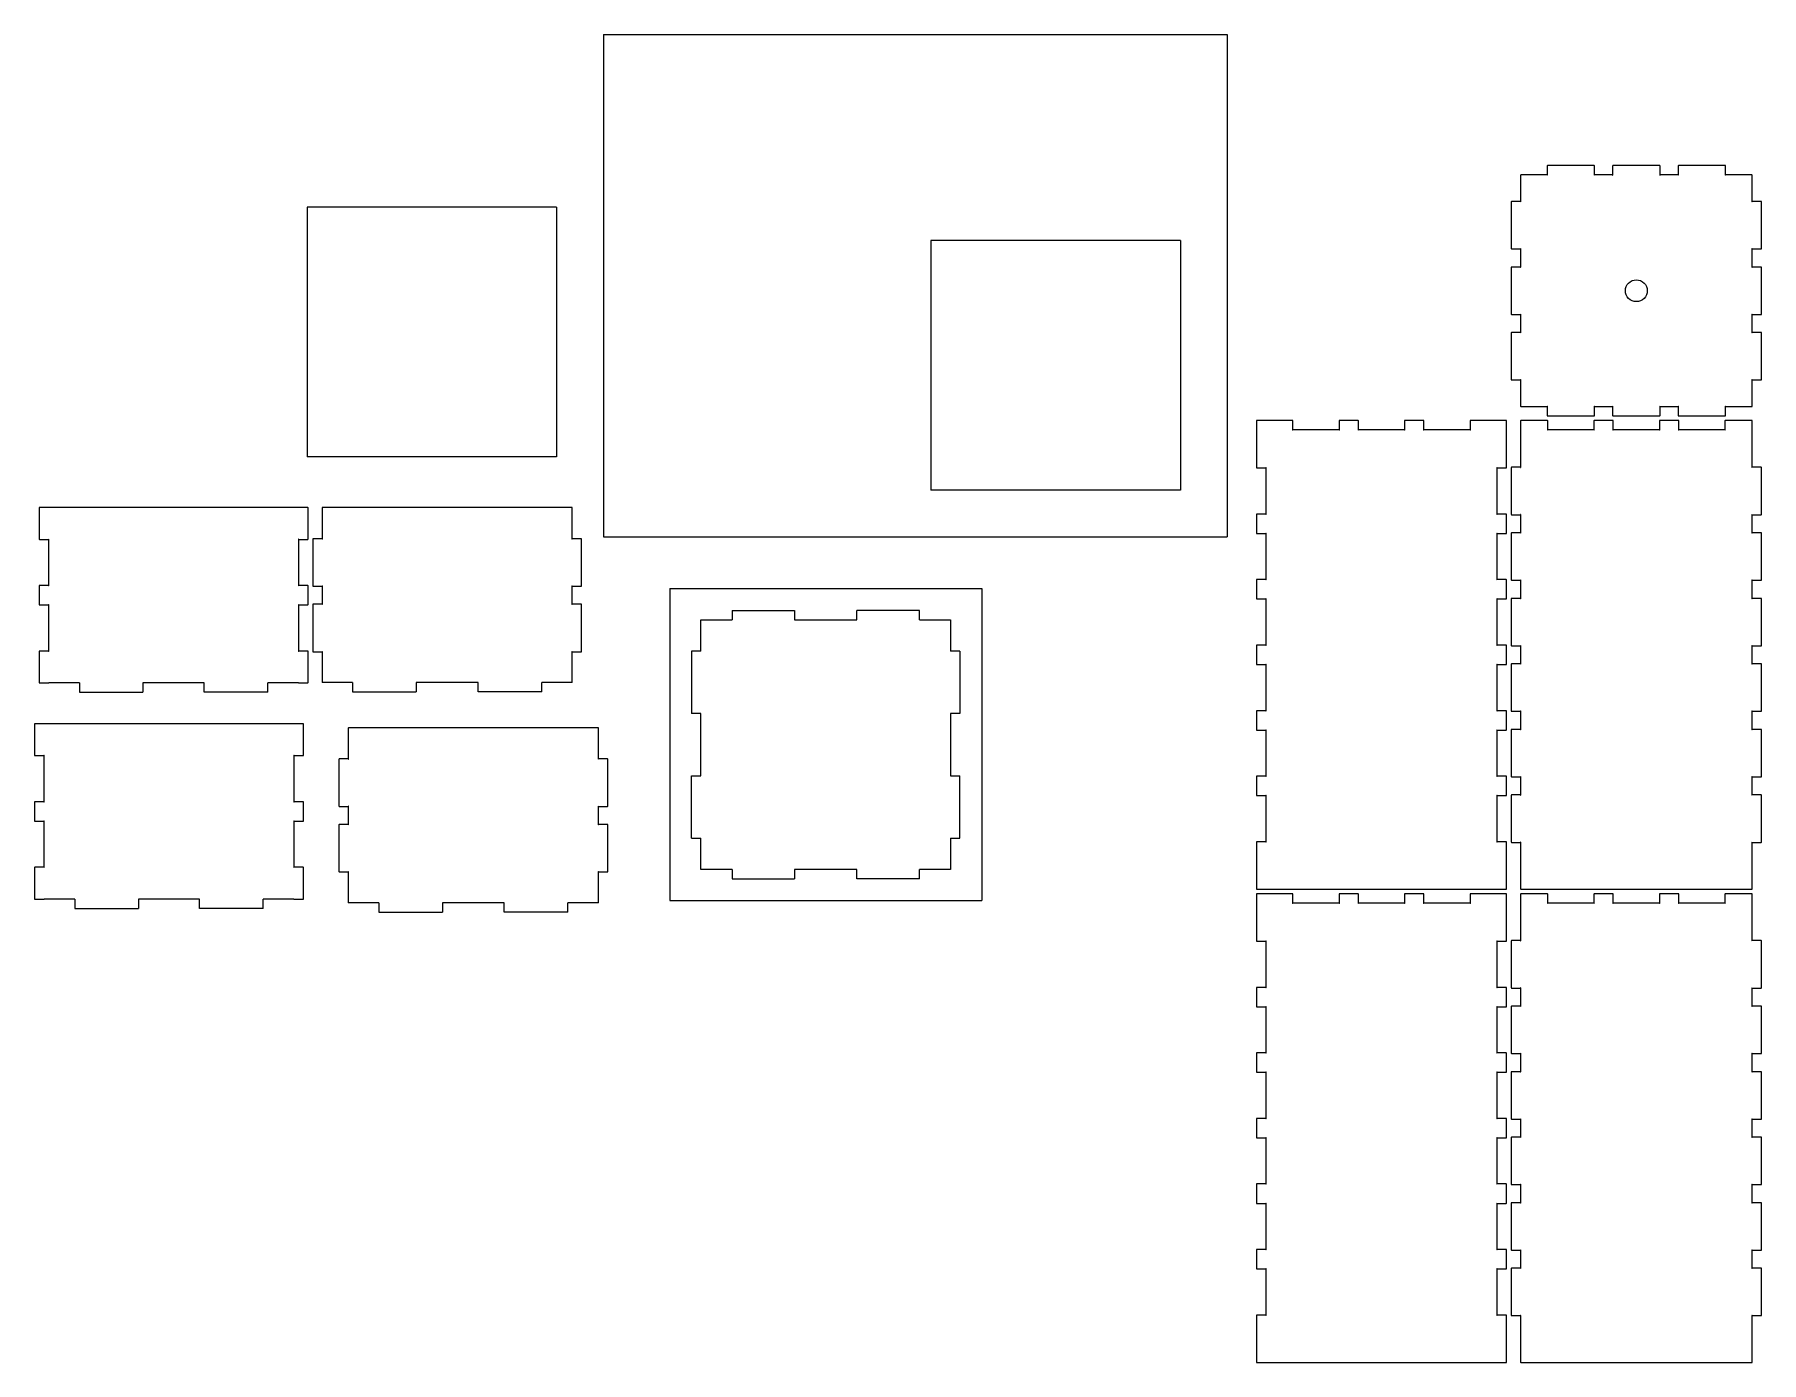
# Model space of a CAD drawing. Extents: x -178 to 375, y -261 to 165.
import ezdxf

# ---------------------------------------------------------------- set-up
doc = ezdxf.new("R2010")
doc.units = 0
doc.header["$MEASUREMENT"] = 0
doc.layers.add('MODELSKETCH_VISIBLE', color=7, linetype='CONTINUOUS')

msp = doc.modelspace()

# ---------------------------------------------------------------- linework, layer by layer
at = {"layer": 'MODELSKETCH_VISIBLE'}
for p, q in [((4.08, 164.86), (204.08, 164.86)), ((4.08, 164.86), (4.08, 3.86)), ((204.08, 164.86), (204.08, 3.86)), ((306.62, 122.82), (306.59, 122.77)), ((306.59, 122.77), (306.59, 122.75)), ((306.59, 122.75), (306.59, 119.75)), ((306.67, 122.85), (306.62, 122.82)), ((306.69, 122.85), (306.67, 122.85)), ((321.69, 122.85), (306.69, 122.85)), ((321.71, 122.85), (321.69, 122.85)), ((321.76, 122.82), (321.71, 122.85)), ((321.79, 122.77), (321.76, 122.82)), ((321.79, 122.75), (321.79, 122.77)), ((321.79, 119.75), (321.79, 122.75)), ((327.62, 122.82), (327.59, 122.77)), ((327.59, 122.77), (327.59, 122.75)), ((327.59, 122.75), (327.59, 119.75)), ((327.67, 122.85), (327.62, 122.82)), ((327.69, 122.85), (327.67, 122.85)), ((342.69, 122.85), (327.69, 122.85)), ((342.71, 122.85), (342.69, 122.85)), ((342.76, 122.82), (342.71, 122.85)), ((342.79, 122.77), (342.76, 122.82)), ((342.79, 122.75), (342.79, 122.77)), ((342.79, 119.75), (342.79, 122.75)), ((348.62, 122.82), (348.59, 122.77)), ((348.59, 122.77), (348.59, 122.75)), ((348.59, 122.75), (348.59, 119.75)), ((348.67, 122.85), (348.62, 122.82)), ((348.69, 122.85), (348.67, 122.85)), ((363.69, 122.85), (348.69, 122.85)), ((363.71, 122.85), (363.69, 122.85)), ((363.76, 122.82), (363.71, 122.85)), ((363.79, 122.77), (363.76, 122.82)), ((363.79, 122.75), (363.79, 122.77)), ((363.79, 119.75), (363.79, 122.75)), ((298.12, 119.82), (298.09, 119.77)), ((298.09, 119.77), (298.09, 119.75)), ((298.09, 119.75), (298.09, 111.25)), ((298.17, 119.85), (298.12, 119.82)), ((298.19, 119.85), (298.17, 119.85)), ((306.69, 119.85), (298.19, 119.85)), ((306.59, 119.77), (306.62, 119.82)), ((306.59, 119.75), (306.59, 119.77)), ((306.62, 119.82), (306.67, 119.85)), ((306.67, 119.85), (306.69, 119.85)), ((327.69, 119.85), (321.69, 119.85)), ((321.69, 119.85), (321.71, 119.85)), ((321.71, 119.85), (321.76, 119.82)), ((321.76, 119.82), (321.79, 119.77)), ((321.79, 119.77), (321.79, 119.75)), ((327.59, 119.77), (327.62, 119.82)), ((327.59, 119.75), (327.59, 119.77)), ((327.62, 119.82), (327.67, 119.85)), ((327.67, 119.85), (327.69, 119.85)), ((348.69, 119.85), (342.69, 119.85)), ((342.69, 119.85), (342.71, 119.85)), ((342.71, 119.85), (342.76, 119.82)), ((342.76, 119.82), (342.79, 119.77)), ((342.79, 119.77), (342.79, 119.75)), ((348.59, 119.77), (348.62, 119.82)), ((348.59, 119.75), (348.59, 119.77)), ((348.62, 119.82), (348.67, 119.85)), ((348.67, 119.85), (348.69, 119.85)), ((372.19, 119.85), (363.69, 119.85)), ((363.69, 119.85), (363.71, 119.85)), ((363.71, 119.85), (363.76, 119.82)), ((363.76, 119.82), (363.79, 119.77)), ((363.79, 119.77), (363.79, 119.75)), ((372.21, 119.85), (372.19, 119.85)), ((372.26, 119.82), (372.21, 119.85)), ((372.29, 119.77), (372.26, 119.82)), ((372.29, 119.75), (372.29, 119.77)), ((372.29, 111.25), (372.29, 119.75)), ((295.12, 111.32), (295.09, 111.27)), ((295.09, 111.27), (295.09, 111.25)), ((295.09, 111.25), (295.09, 96.25)), ((295.17, 111.35), (295.12, 111.32)), ((295.19, 111.35), (295.17, 111.35)), ((298.19, 111.35), (295.19, 111.35)), ((298.09, 111.27), (298.12, 111.32)), ((298.09, 111.25), (298.09, 111.27)), ((298.12, 111.32), (298.17, 111.35)), ((298.17, 111.35), (298.19, 111.35)), ((375.19, 111.35), (372.19, 111.35)), ((372.19, 111.35), (372.21, 111.35)), ((372.21, 111.35), (372.26, 111.32)), ((372.26, 111.32), (372.29, 111.27)), ((372.29, 111.27), (372.29, 111.25)), ((375.21, 111.35), (375.19, 111.35)), ((375.26, 111.32), (375.21, 111.35)), ((375.29, 111.27), (375.26, 111.32)), ((375.29, 111.25), (375.29, 111.27)), ((375.29, 96.25), (375.29, 111.25)), ((-10.91, 109.5), (-90.91, 109.5)), ((-90.91, 109.5), (-90.91, 29.5)), ((-10.91, 109.5), (-10.91, 29.5)), ((189.08, 98.86), (109.08, 98.86)), ((109.08, 98.86), (109.08, 18.86)), ((189.08, 98.86), (189.08, 18.86)), ((295.09, 96.25), (295.09, 96.24)), ((295.09, 96.24), (295.12, 96.18)), ((295.12, 96.18), (295.17, 96.15)), ((295.17, 96.15), (295.19, 96.15)), ((295.19, 96.15), (298.19, 96.15)), ((298.09, 96.24), (298.09, 96.25)), ((298.09, 96.25), (298.09, 90.25)), ((298.12, 96.18), (298.09, 96.24)), ((298.17, 96.15), (298.12, 96.18)), ((298.19, 96.15), (298.17, 96.15)), ((372.21, 96.15), (372.19, 96.15)), ((372.19, 96.15), (375.19, 96.15)), ((372.26, 96.18), (372.21, 96.15)), ((372.29, 96.24), (372.26, 96.18)), ((372.29, 90.25), (372.29, 96.25)), ((372.29, 96.25), (372.29, 96.24)), ((375.19, 96.15), (375.21, 96.15)), ((375.21, 96.15), (375.26, 96.18)), ((375.26, 96.18), (375.29, 96.24)), ((375.29, 96.24), (375.29, 96.25)), ((295.12, 90.32), (295.09, 90.27)), ((295.09, 90.27), (295.09, 90.25)), ((295.09, 90.25), (295.09, 75.25)), ((295.17, 90.35), (295.12, 90.32)), ((295.19, 90.35), (295.17, 90.35)), ((298.19, 90.35), (295.19, 90.35)), ((298.09, 90.27), (298.12, 90.32)), ((298.09, 90.25), (298.09, 90.27)), ((298.12, 90.32), (298.17, 90.35)), ((298.17, 90.35), (298.19, 90.35)), ((375.19, 90.35), (372.19, 90.35)), ((372.19, 90.35), (372.21, 90.35)), ((372.21, 90.35), (372.26, 90.32)), ((372.26, 90.32), (372.29, 90.27)), ((372.29, 90.27), (372.29, 90.25)), ((375.21, 90.35), (375.19, 90.35)), ((375.26, 90.32), (375.21, 90.35)), ((375.29, 90.27), (375.26, 90.32)), ((375.29, 90.25), (375.29, 90.27)), ((375.29, 75.25), (375.29, 90.25)), ((295.09, 75.25), (295.09, 75.24)), ((295.09, 75.24), (295.12, 75.18)), ((295.12, 75.18), (295.17, 75.15)), ((295.17, 75.15), (295.19, 75.15)), ((295.19, 75.15), (298.19, 75.15)), ((298.09, 75.24), (298.09, 75.25)), ((298.09, 75.25), (298.09, 69.25)), ((298.12, 75.18), (298.09, 75.24)), ((298.17, 75.15), (298.12, 75.18)), ((298.19, 75.15), (298.17, 75.15)), ((372.21, 75.15), (372.19, 75.15)), ((372.19, 75.15), (375.19, 75.15)), ((372.26, 75.18), (372.21, 75.15)), ((372.29, 75.24), (372.26, 75.18)), ((372.29, 69.25), (372.29, 75.25)), ((372.29, 75.25), (372.29, 75.24)), ((375.19, 75.15), (375.21, 75.15)), ((375.21, 75.15), (375.26, 75.18)), ((375.26, 75.18), (375.29, 75.24)), ((375.29, 75.24), (375.29, 75.25)), ((295.12, 69.32), (295.09, 69.27)), ((295.09, 69.27), (295.09, 69.25)), ((295.09, 69.25), (295.09, 54.25)), ((295.17, 69.35), (295.12, 69.32)), ((295.19, 69.35), (295.17, 69.35)), ((298.19, 69.35), (295.19, 69.35)), ((298.09, 69.27), (298.12, 69.32)), ((298.09, 69.25), (298.09, 69.27)), ((298.12, 69.32), (298.17, 69.35)), ((298.17, 69.35), (298.19, 69.35)), ((375.19, 69.35), (372.19, 69.35)), ((372.19, 69.35), (372.21, 69.35)), ((372.21, 69.35), (372.26, 69.32)), ((372.26, 69.32), (372.29, 69.27)), ((372.29, 69.27), (372.29, 69.25)), ((375.21, 69.35), (375.19, 69.35)), ((375.26, 69.32), (375.21, 69.35)), ((375.29, 69.27), (375.26, 69.32)), ((375.29, 69.25), (375.29, 69.27)), ((375.29, 54.25), (375.29, 69.25)), ((295.09, 54.25), (295.09, 54.24)), ((295.09, 54.24), (295.12, 54.18)), ((295.12, 54.18), (295.17, 54.15)), ((295.17, 54.15), (295.19, 54.15)), ((295.19, 54.15), (298.19, 54.15)), ((298.09, 54.24), (298.09, 54.25)), ((298.09, 54.25), (298.09, 45.75)), ((298.12, 54.18), (298.09, 54.24)), ((298.17, 54.15), (298.12, 54.18)), ((298.19, 54.15), (298.17, 54.15)), ((372.21, 54.15), (372.19, 54.15)), ((372.19, 54.15), (375.19, 54.15)), ((372.26, 54.18), (372.21, 54.15)), ((372.29, 54.24), (372.26, 54.18)), ((372.29, 45.75), (372.29, 54.25)), ((372.29, 54.25), (372.29, 54.24)), ((375.19, 54.15), (375.21, 54.15)), ((375.21, 54.15), (375.26, 54.18)), ((375.26, 54.18), (375.29, 54.24)), ((375.29, 54.24), (375.29, 54.25)), ((298.09, 45.75), (298.09, 45.74)), ((298.09, 45.74), (298.12, 45.68)), ((298.12, 45.68), (298.17, 45.65)), ((298.17, 45.65), (298.19, 45.65)), ((298.19, 45.65), (306.69, 45.65)), ((306.59, 45.74), (306.59, 45.75)), ((306.59, 45.75), (306.59, 42.75)), ((306.62, 45.68), (306.59, 45.74)), ((306.67, 45.65), (306.62, 45.68)), ((306.69, 45.65), (306.67, 45.65)), ((321.71, 45.65), (321.69, 45.65)), ((321.69, 45.65), (327.69, 45.65)), ((321.76, 45.68), (321.71, 45.65)), ((321.79, 45.74), (321.76, 45.68)), ((321.79, 42.75), (321.79, 45.75)), ((321.79, 45.75), (321.79, 45.74)), ((327.59, 45.74), (327.59, 45.75)), ((327.59, 45.75), (327.59, 42.75)), ((327.62, 45.68), (327.59, 45.74)), ((327.67, 45.65), (327.62, 45.68)), ((327.69, 45.65), (327.67, 45.65)), ((342.71, 45.65), (342.69, 45.65)), ((342.69, 45.65), (348.69, 45.65)), ((342.76, 45.68), (342.71, 45.65)), ((342.79, 45.74), (342.76, 45.68)), ((342.79, 42.75), (342.79, 45.75)), ((342.79, 45.75), (342.79, 45.74)), ((348.59, 45.74), (348.59, 45.75)), ((348.59, 45.75), (348.59, 42.75)), ((348.62, 45.68), (348.59, 45.74)), ((348.67, 45.65), (348.62, 45.68)), ((348.69, 45.65), (348.67, 45.65)), ((363.71, 45.65), (363.69, 45.65)), ((363.69, 45.65), (372.19, 45.65)), ((363.76, 45.68), (363.71, 45.65)), ((363.79, 45.74), (363.76, 45.68)), ((363.79, 42.75), (363.79, 45.75)), ((363.79, 45.75), (363.79, 45.74)), ((372.19, 45.65), (372.21, 45.65)), ((372.21, 45.65), (372.26, 45.68)), ((372.26, 45.68), (372.29, 45.74)), ((372.29, 45.74), (372.29, 45.75)), ((213.42, 41.12), (213.39, 41.07)), ((213.39, 41.07), (213.39, 41.05)), ((213.39, 41.05), (213.39, 38.05)), ((213.47, 41.15), (213.42, 41.12)), ((213.49, 41.15), (213.47, 41.15)), ((216.49, 41.15), (213.49, 41.15)), ((224.99, 41.15), (216.49, 41.15)), ((225.01, 41.15), (224.99, 41.15)), ((225.06, 41.12), (225.01, 41.15)), ((225.09, 41.07), (225.06, 41.12)), ((225.09, 41.05), (225.09, 41.07)), ((225.09, 38.05), (225.09, 41.05)), ((239.92, 41.12), (239.89, 41.07)), ((239.89, 41.07), (239.89, 41.05)), ((239.89, 41.05), (239.89, 38.05)), ((239.97, 41.15), (239.92, 41.12)), ((239.99, 41.15), (239.97, 41.15)), ((245.99, 41.15), (239.99, 41.15)), ((246.01, 41.15), (245.99, 41.15)), ((246.06, 41.12), (246.01, 41.15)), ((246.09, 41.07), (246.06, 41.12)), ((246.09, 41.05), (246.09, 41.07)), ((246.09, 38.05), (246.09, 41.05)), ((260.92, 41.12), (260.89, 41.07)), ((260.89, 41.07), (260.89, 41.05)), ((260.89, 41.05), (260.89, 38.05)), ((260.97, 41.15), (260.92, 41.12)), ((260.99, 41.15), (260.97, 41.15)), ((266.99, 41.15), (260.99, 41.15)), ((267.01, 41.15), (266.99, 41.15)), ((267.06, 41.12), (267.01, 41.15)), ((267.09, 41.07), (267.06, 41.12)), ((267.09, 41.05), (267.09, 41.07)), ((267.09, 38.05), (267.09, 41.05)), ((281.92, 41.12), (281.89, 41.07)), ((281.89, 41.07), (281.89, 41.05)), ((281.89, 41.05), (281.89, 38.05)), ((281.97, 41.15), (281.92, 41.12)), ((281.99, 41.15), (281.97, 41.15)), ((290.49, 41.15), (281.99, 41.15)), ((293.49, 41.15), (290.49, 41.15)), ((293.51, 41.15), (293.49, 41.15)), ((293.56, 41.12), (293.51, 41.15)), ((293.59, 41.07), (293.56, 41.12)), ((293.59, 41.05), (293.59, 41.07)), ((293.59, 38.05), (293.59, 41.05)), ((298.12, 41.12), (298.09, 41.07)), ((298.09, 41.07), (298.09, 41.05)), ((298.09, 41.05), (298.09, 38.05)), ((298.17, 41.15), (298.12, 41.12)), ((298.19, 41.15), (298.17, 41.15)), ((306.69, 41.15), (298.19, 41.15)), ((306.59, 42.75), (306.59, 42.74)), ((306.59, 42.74), (306.62, 42.68)), ((306.62, 42.68), (306.67, 42.65)), ((306.67, 42.65), (306.69, 42.65)), ((306.69, 42.65), (321.69, 42.65)), ((306.71, 41.15), (306.69, 41.15)), ((306.76, 41.12), (306.71, 41.15)), ((306.79, 41.07), (306.76, 41.12)), ((306.79, 41.05), (306.79, 41.07)), ((306.79, 38.05), (306.79, 41.05)), ((321.62, 41.12), (321.59, 41.07)), ((321.59, 41.07), (321.59, 41.05)), ((321.59, 41.05), (321.59, 38.05)), ((321.67, 41.15), (321.62, 41.12)), ((321.69, 41.15), (321.67, 41.15)), ((321.69, 42.65), (321.71, 42.65)), ((327.69, 41.15), (321.69, 41.15)), ((321.71, 42.65), (321.76, 42.68)), ((321.76, 42.68), (321.79, 42.74)), ((321.79, 42.74), (321.79, 42.75)), ((327.59, 42.75), (327.59, 42.74)), ((327.59, 42.74), (327.62, 42.68)), ((327.62, 42.68), (327.67, 42.65)), ((327.67, 42.65), (327.69, 42.65)), ((327.69, 42.65), (342.69, 42.65)), ((327.71, 41.15), (327.69, 41.15)), ((327.76, 41.12), (327.71, 41.15)), ((327.79, 41.07), (327.76, 41.12)), ((327.79, 41.05), (327.79, 41.07)), ((327.79, 38.05), (327.79, 41.05)), ((342.62, 41.12), (342.59, 41.07)), ((342.59, 41.07), (342.59, 41.05)), ((342.59, 41.05), (342.59, 38.05)), ((342.67, 41.15), (342.62, 41.12)), ((342.69, 41.15), (342.67, 41.15)), ((342.69, 42.65), (342.71, 42.65)), ((348.69, 41.15), (342.69, 41.15)), ((342.71, 42.65), (342.76, 42.68)), ((342.76, 42.68), (342.79, 42.74)), ((342.79, 42.74), (342.79, 42.75)), ((348.59, 42.75), (348.59, 42.74)), ((348.59, 42.74), (348.62, 42.68)), ((348.62, 42.68), (348.67, 42.65)), ((348.67, 42.65), (348.69, 42.65)), ((348.69, 42.65), (363.69, 42.65)), ((348.71, 41.15), (348.69, 41.15)), ((348.76, 41.12), (348.71, 41.15)), ((348.79, 41.07), (348.76, 41.12)), ((348.79, 41.05), (348.79, 41.07)), ((348.79, 38.05), (348.79, 41.05)), ((363.62, 41.12), (363.59, 41.07)), ((363.59, 41.07), (363.59, 41.05)), ((363.59, 41.05), (363.59, 38.05)), ((363.67, 41.15), (363.62, 41.12)), ((363.69, 41.15), (363.67, 41.15)), ((363.69, 42.65), (363.71, 42.65)), ((372.19, 41.15), (363.69, 41.15)), ((363.71, 42.65), (363.76, 42.68)), ((363.76, 42.68), (363.79, 42.74)), ((363.79, 42.74), (363.79, 42.75)), ((372.21, 41.15), (372.19, 41.15)), ((372.26, 41.12), (372.21, 41.15)), ((372.29, 41.07), (372.26, 41.12)), ((372.29, 41.05), (372.29, 41.07)), ((372.29, 38.05), (372.29, 41.05)), ((213.39, 38.05), (213.39, 26.05)), ((239.99, 38.15), (224.99, 38.15)), ((224.99, 38.15), (225.01, 38.15)), ((225.01, 38.15), (225.06, 38.12)), ((225.06, 38.12), (225.09, 38.07)), ((225.09, 38.07), (225.09, 38.05)), ((239.89, 38.07), (239.92, 38.12)), ((239.89, 38.05), (239.89, 38.07)), ((239.92, 38.12), (239.97, 38.15)), ((239.97, 38.15), (239.99, 38.15)), ((260.99, 38.15), (245.99, 38.15)), ((245.99, 38.15), (246.01, 38.15)), ((246.01, 38.15), (246.06, 38.12)), ((246.06, 38.12), (246.09, 38.07)), ((246.09, 38.07), (246.09, 38.05)), ((260.89, 38.07), (260.92, 38.12)), ((260.89, 38.05), (260.89, 38.07)), ((260.92, 38.12), (260.97, 38.15)), ((260.97, 38.15), (260.99, 38.15)), ((281.99, 38.15), (266.99, 38.15)), ((266.99, 38.15), (267.01, 38.15)), ((267.01, 38.15), (267.06, 38.12)), ((267.06, 38.12), (267.09, 38.07)), ((267.09, 38.07), (267.09, 38.05)), ((281.89, 38.07), (281.92, 38.12)), ((281.89, 38.05), (281.89, 38.07)), ((281.92, 38.12), (281.97, 38.15)), ((281.97, 38.15), (281.99, 38.15)), ((293.59, 26.05), (293.59, 38.05)), ((298.09, 38.05), (298.09, 26.05)), ((321.69, 38.15), (306.69, 38.15)), ((306.69, 38.15), (306.71, 38.15)), ((306.71, 38.15), (306.76, 38.12)), ((306.76, 38.12), (306.79, 38.07)), ((306.79, 38.07), (306.79, 38.05)), ((321.59, 38.07), (321.62, 38.12)), ((321.59, 38.05), (321.59, 38.07)), ((321.62, 38.12), (321.67, 38.15)), ((321.67, 38.15), (321.69, 38.15)), ((342.69, 38.15), (327.69, 38.15)), ((327.69, 38.15), (327.71, 38.15)), ((327.71, 38.15), (327.76, 38.12)), ((327.76, 38.12), (327.79, 38.07)), ((327.79, 38.07), (327.79, 38.05)), ((342.59, 38.07), (342.62, 38.12)), ((342.59, 38.05), (342.59, 38.07)), ((342.62, 38.12), (342.67, 38.15)), ((342.67, 38.15), (342.69, 38.15)), ((348.69, 38.15), (348.71, 38.15)), ((363.69, 38.15), (348.69, 38.15)), ((348.71, 38.15), (348.76, 38.12)), ((348.76, 38.12), (348.79, 38.07)), ((348.79, 38.07), (348.79, 38.05)), ((363.59, 38.07), (363.62, 38.12)), ((363.59, 38.05), (363.59, 38.07)), ((363.62, 38.12), (363.67, 38.15)), ((363.67, 38.15), (363.69, 38.15)), ((372.29, 26.05), (372.29, 38.05)), ((-10.91, 29.5), (-90.91, 29.5)), ((213.39, 26.05), (213.39, 26.04)), ((213.39, 26.04), (213.42, 25.98)), ((213.42, 25.98), (213.47, 25.95)), ((213.47, 25.95), (213.49, 25.95)), ((213.49, 25.95), (216.49, 25.95)), ((216.39, 26.04), (216.39, 26.05)), ((216.39, 26.05), (216.39, 11.05)), ((216.42, 25.98), (216.39, 26.04)), ((216.47, 25.95), (216.42, 25.98)), ((216.49, 25.95), (216.47, 25.95)), ((290.51, 25.95), (290.49, 25.95)), ((290.49, 25.95), (293.49, 25.95)), ((290.56, 25.98), (290.51, 25.95)), ((290.59, 26.04), (290.56, 25.98)), ((290.59, 11.05), (290.59, 26.05)), ((290.59, 26.05), (290.59, 26.04)), ((293.49, 25.95), (293.51, 25.95)), ((293.51, 25.95), (293.56, 25.98)), ((293.56, 25.98), (293.59, 26.04)), ((293.59, 26.04), (293.59, 26.05)), ((295.12, 26.12), (295.09, 26.07)), ((295.09, 26.07), (295.09, 26.05)), ((295.09, 26.05), (295.09, 11.05)), ((295.17, 26.15), (295.12, 26.12)), ((295.19, 26.15), (295.17, 26.15)), ((298.19, 26.15), (295.19, 26.15)), ((298.09, 26.07), (298.12, 26.12)), ((298.09, 26.05), (298.09, 26.07)), ((298.12, 26.12), (298.17, 26.15)), ((298.17, 26.15), (298.19, 26.15)), ((372.19, 26.15), (372.21, 26.15)), ((375.19, 26.15), (372.19, 26.15)), ((372.21, 26.15), (372.26, 26.12)), ((372.26, 26.12), (372.29, 26.07)), ((372.29, 26.07), (372.29, 26.05)), ((375.21, 26.15), (375.19, 26.15)), ((375.26, 26.12), (375.21, 26.15)), ((375.29, 26.07), (375.26, 26.12)), ((375.29, 26.05), (375.29, 26.07)), ((375.29, 11.05), (375.29, 26.05)), ((189.08, 18.86), (109.08, 18.86)), ((-176.76, 13.23), (-176.79, 13.18)), ((-176.79, 13.18), (-176.79, 13.16)), ((-176.79, 13.16), (-176.79, 10.16)), ((-176.7, 13.26), (-176.76, 13.23)), ((-176.69, 13.26), (-176.7, 13.26)), ((-173.69, 13.26), (-176.69, 13.26)), ((-93.69, 13.26), (-173.69, 13.26)), ((-90.69, 13.26), (-93.69, 13.26)), ((-90.67, 13.26), (-90.69, 13.26)), ((-90.62, 13.23), (-90.67, 13.26)), ((-90.59, 13.18), (-90.62, 13.23)), ((-90.59, 13.16), (-90.59, 13.18)), ((-90.59, 10.16), (-90.59, 13.16)), ((-86.06, 13.23), (-86.09, 13.18)), ((-86.09, 13.18), (-86.09, 13.16)), ((-86.09, 13.16), (-86.09, 10.16)), ((-86, 13.26), (-86.06, 13.23)), ((-85.99, 13.26), (-86, 13.26)), ((-5.99, 13.26), (-85.99, 13.26)), ((-5.97, 13.26), (-5.99, 13.26)), ((-5.92, 13.23), (-5.97, 13.26)), ((-5.89, 13.18), (-5.92, 13.23)), ((-5.89, 13.16), (-5.89, 13.18)), ((-5.89, 10.16), (-5.89, 13.16)), ((213.42, 11.12), (213.39, 11.07)), ((213.47, 11.15), (213.42, 11.12)), ((213.49, 11.15), (213.47, 11.15)), ((216.49, 11.15), (213.49, 11.15)), ((216.39, 11.07), (216.42, 11.12)), ((216.42, 11.12), (216.47, 11.15)), ((216.47, 11.15), (216.49, 11.15)), ((293.49, 11.15), (290.49, 11.15)), ((290.49, 11.15), (290.51, 11.15)), ((290.51, 11.15), (290.56, 11.12)), ((290.56, 11.12), (290.59, 11.07)), ((293.51, 11.15), (293.49, 11.15)), ((293.56, 11.12), (293.51, 11.15)), ((293.59, 11.07), (293.56, 11.12)), ((-176.79, 10.16), (-176.79, 3.16)), ((-90.59, 3.16), (-90.59, 10.16)), ((-86.09, 10.16), (-86.09, 3.16)), ((-5.89, 3.16), (-5.89, 10.16)), ((213.39, 11.07), (213.39, 11.05)), ((213.39, 11.05), (213.39, 5.05)), ((216.39, 11.05), (216.39, 11.07)), ((290.59, 11.07), (290.59, 11.05)), ((293.59, 11.05), (293.59, 11.07)), ((293.59, 5.05), (293.59, 11.05)), ((295.09, 11.05), (295.09, 11.04)), ((295.09, 11.04), (295.12, 10.98)), ((295.12, 10.98), (295.17, 10.95)), ((295.17, 10.95), (295.19, 10.95)), ((295.19, 10.95), (298.19, 10.95)), ((298.09, 11.04), (298.09, 11.05)), ((298.09, 11.05), (298.09, 5.05)), ((298.12, 10.98), (298.09, 11.04)), ((298.17, 10.95), (298.12, 10.98)), ((298.19, 10.95), (298.17, 10.95)), ((372.19, 10.95), (375.19, 10.95)), ((372.21, 10.95), (372.19, 10.95)), ((372.26, 10.98), (372.21, 10.95)), ((372.29, 11.04), (372.26, 10.98)), ((372.29, 11.05), (372.29, 11.04)), ((372.29, 5.05), (372.29, 11.05)), ((375.19, 10.95), (375.21, 10.95)), ((375.21, 10.95), (375.26, 10.98)), ((375.26, 10.98), (375.29, 11.04)), ((375.29, 11.04), (375.29, 11.05)), ((-176.79, 3.16), (-176.79, 3.14)), ((-176.79, 3.14), (-176.76, 3.09)), ((-176.76, 3.09), (-176.7, 3.06)), ((-176.7, 3.06), (-176.69, 3.06)), ((-176.69, 3.06), (-173.69, 3.06)), ((-173.79, 3.16), (-173.79, -11.84)), ((-173.79, 3.14), (-173.79, 3.16)), ((-173.76, 3.09), (-173.79, 3.14)), ((-173.7, 3.06), (-173.76, 3.09)), ((-173.69, 3.06), (-173.7, 3.06)), ((-93.69, 3.06), (-90.69, 3.06)), ((-93.67, 3.06), (-93.69, 3.06)), ((-93.62, 3.09), (-93.67, 3.06)), ((-93.59, 3.14), (-93.62, 3.09)), ((-93.59, 3.16), (-93.59, 3.14)), ((-93.59, -11.84), (-93.59, 3.16)), ((-90.69, 3.06), (-90.67, 3.06)), ((-90.67, 3.06), (-90.62, 3.09)), ((-90.62, 3.09), (-90.59, 3.14)), ((-90.59, 3.14), (-90.59, 3.16)), ((-89.06, 3.23), (-89.09, 3.18)), ((-89.09, 3.18), (-89.09, 3.16)), ((-89.09, 3.16), (-89.09, -11.84)), ((-89, 3.26), (-89.06, 3.23)), ((-88.99, 3.26), (-89, 3.26)), ((-85.99, 3.26), (-88.99, 3.26)), ((-86.09, 3.18), (-86.06, 3.23)), ((-86.09, 3.16), (-86.09, 3.18)), ((-86.06, 3.23), (-86, 3.26)), ((-86, 3.26), (-85.99, 3.26)), ((-5.99, 3.26), (-5.97, 3.26)), ((-2.99, 3.26), (-5.99, 3.26)), ((-5.97, 3.26), (-5.92, 3.23)), ((-5.92, 3.23), (-5.89, 3.18)), ((-5.89, 3.18), (-5.89, 3.16)), ((-2.97, 3.26), (-2.99, 3.26)), ((-2.92, 3.23), (-2.97, 3.26)), ((-2.89, 3.18), (-2.92, 3.23)), ((-2.89, 3.16), (-2.89, 3.18)), ((-2.89, -11.84), (-2.89, 3.16)), ((4.08, 3.86), (204.08, 3.86)), ((213.39, 5.05), (213.39, 5.04)), ((213.39, 5.04), (213.42, 4.98)), ((213.42, 4.98), (213.47, 4.95)), ((213.47, 4.95), (213.49, 4.95)), ((213.49, 4.95), (216.49, 4.95)), ((216.39, 5.04), (216.39, 5.05)), ((216.39, 5.05), (216.39, -9.95)), ((216.42, 4.98), (216.39, 5.04)), ((216.47, 4.95), (216.42, 4.98)), ((216.49, 4.95), (216.47, 4.95)), ((290.51, 4.95), (290.49, 4.95)), ((290.49, 4.95), (293.49, 4.95)), ((290.56, 4.98), (290.51, 4.95)), ((290.59, 5.04), (290.56, 4.98)), ((290.59, -9.95), (290.59, 5.05)), ((290.59, 5.05), (290.59, 5.04)), ((293.49, 4.95), (293.51, 4.95)), ((293.51, 4.95), (293.56, 4.98)), ((293.56, 4.98), (293.59, 5.04)), ((293.59, 5.04), (293.59, 5.05)), ((295.12, 5.12), (295.09, 5.07)), ((295.09, 5.07), (295.09, 5.05)), ((295.09, 5.05), (295.09, -9.95)), ((295.17, 5.15), (295.12, 5.12)), ((295.19, 5.15), (295.17, 5.15)), ((298.19, 5.15), (295.19, 5.15)), ((298.09, 5.07), (298.12, 5.12)), ((298.09, 5.05), (298.09, 5.07)), ((298.12, 5.12), (298.17, 5.15)), ((298.17, 5.15), (298.19, 5.15)), ((372.19, 5.15), (372.21, 5.15)), ((375.19, 5.15), (372.19, 5.15)), ((372.21, 5.15), (372.26, 5.12)), ((372.26, 5.12), (372.29, 5.07)), ((372.29, 5.07), (372.29, 5.05)), ((375.21, 5.15), (375.19, 5.15)), ((375.26, 5.12), (375.21, 5.15)), ((375.29, 5.07), (375.26, 5.12)), ((375.29, 5.05), (375.29, 5.07)), ((375.29, -9.95), (375.29, 5.05)), ((213.42, -9.88), (213.39, -9.93)), ((213.39, -9.93), (213.39, -9.95)), ((213.39, -9.95), (213.39, -15.95)), ((213.47, -9.85), (213.42, -9.88)), ((213.49, -9.85), (213.47, -9.85)), ((216.49, -9.85), (213.49, -9.85)), ((216.39, -9.93), (216.42, -9.88)), ((216.39, -9.95), (216.39, -9.93)), ((216.42, -9.88), (216.47, -9.85)), ((216.47, -9.85), (216.49, -9.85)), ((293.49, -9.85), (290.49, -9.85)), ((290.49, -9.85), (290.51, -9.85)), ((290.51, -9.85), (290.56, -9.88)), ((290.56, -9.88), (290.59, -9.93)), ((290.59, -9.93), (290.59, -9.95)), ((293.51, -9.85), (293.49, -9.85)), ((293.56, -9.88), (293.51, -9.85)), ((293.59, -9.93), (293.56, -9.88)), ((293.59, -9.95), (293.59, -9.93)), ((293.59, -15.95), (293.59, -9.95)), ((295.09, -9.95), (295.09, -9.96)), ((295.09, -9.96), (295.12, -10.02)), ((295.12, -10.02), (295.17, -10.05)), ((295.17, -10.05), (295.19, -10.05)), ((295.19, -10.05), (298.19, -10.05)), ((298.09, -9.96), (298.09, -9.95)), ((298.09, -9.95), (298.09, -15.95)), ((298.12, -10.02), (298.09, -9.96)), ((298.17, -10.05), (298.12, -10.02)), ((298.19, -10.05), (298.17, -10.05)), ((372.19, -10.05), (375.19, -10.05)), ((372.21, -10.05), (372.19, -10.05)), ((372.26, -10.02), (372.21, -10.05)), ((372.29, -9.96), (372.26, -10.02)), ((372.29, -9.95), (372.29, -9.96)), ((372.29, -15.95), (372.29, -9.95)), ((375.19, -10.05), (375.21, -10.05)), ((375.21, -10.05), (375.26, -10.02)), ((375.26, -10.02), (375.29, -9.96)), ((375.29, -9.96), (375.29, -9.95)), ((-176.76, -11.77), (-176.79, -11.82)), ((-176.79, -11.82), (-176.79, -11.84)), ((-176.79, -11.84), (-176.79, -17.84)), ((-176.7, -11.74), (-176.76, -11.77)), ((-176.69, -11.74), (-176.7, -11.74)), ((-173.69, -11.74), (-176.69, -11.74)), ((-173.79, -11.82), (-173.76, -11.77)), ((-173.79, -11.84), (-173.79, -11.82)), ((-173.76, -11.77), (-173.7, -11.74)), ((-173.7, -11.74), (-173.69, -11.74)), ((-93.69, -11.74), (-93.67, -11.74)), ((-90.69, -11.74), (-93.69, -11.74)), ((-93.67, -11.74), (-93.62, -11.77)), ((-93.62, -11.77), (-93.59, -11.82)), ((-93.59, -11.82), (-93.59, -11.84)), ((-90.67, -11.74), (-90.69, -11.74)), ((-90.62, -11.77), (-90.67, -11.74)), ((-90.59, -11.82), (-90.62, -11.77)), ((-90.59, -11.84), (-90.59, -11.82)), ((-90.59, -17.84), (-90.59, -11.84)), ((-89.09, -11.84), (-89.09, -11.86)), ((-89.09, -11.86), (-89.06, -11.91)), ((-89.06, -11.91), (-89, -11.94)), ((-89, -11.94), (-88.99, -11.94)), ((-88.99, -11.94), (-85.99, -11.94)), ((-86.09, -11.84), (-86.09, -17.84)), ((-86.09, -11.86), (-86.09, -11.84)), ((-86.06, -11.91), (-86.09, -11.86)), ((-86, -11.94), (-86.06, -11.91)), ((-85.99, -11.94), (-86, -11.94)), ((-5.99, -11.94), (-2.99, -11.94)), ((-5.97, -11.94), (-5.99, -11.94)), ((-5.92, -11.91), (-5.97, -11.94)), ((-5.89, -11.86), (-5.92, -11.91)), ((-5.89, -11.84), (-5.89, -11.86)), ((-5.89, -17.84), (-5.89, -11.84)), ((-2.99, -11.94), (-2.97, -11.94)), ((-2.97, -11.94), (-2.92, -11.91)), ((-2.92, -11.91), (-2.89, -11.86)), ((-2.89, -11.86), (-2.89, -11.84)), ((25.36, -12.73), (25.36, -112.73)), ((25.36, -12.73), (125.36, -12.73)), ((125.36, -12.73), (125.36, -112.73)), ((213.39, -15.95), (213.39, -15.96)), ((213.39, -15.96), (213.42, -16.02)), ((213.42, -16.02), (213.47, -16.05)), ((213.47, -16.05), (213.49, -16.05)), ((213.49, -16.05), (216.49, -16.05)), ((216.39, -15.96), (216.39, -15.95)), ((216.39, -15.95), (216.39, -30.95)), ((216.42, -16.02), (216.39, -15.96)), ((216.47, -16.05), (216.42, -16.02)), ((216.49, -16.05), (216.47, -16.05)), ((290.51, -16.05), (290.49, -16.05)), ((290.49, -16.05), (293.49, -16.05)), ((290.56, -16.02), (290.51, -16.05)), ((290.59, -15.96), (290.56, -16.02)), ((290.59, -30.95), (290.59, -15.95)), ((290.59, -15.95), (290.59, -15.96)), ((293.49, -16.05), (293.51, -16.05)), ((293.51, -16.05), (293.56, -16.02)), ((293.56, -16.02), (293.59, -15.96)), ((293.59, -15.96), (293.59, -15.95)), ((295.12, -15.88), (295.09, -15.93)), ((295.09, -15.93), (295.09, -15.95)), ((295.09, -15.95), (295.09, -30.95)), ((295.17, -15.85), (295.12, -15.88)), ((295.19, -15.85), (295.17, -15.85)), ((298.19, -15.85), (295.19, -15.85)), ((298.09, -15.93), (298.12, -15.88)), ((298.09, -15.95), (298.09, -15.93)), ((298.12, -15.88), (298.17, -15.85)), ((298.17, -15.85), (298.19, -15.85)), ((372.19, -15.85), (372.21, -15.85)), ((375.19, -15.85), (372.19, -15.85)), ((372.21, -15.85), (372.26, -15.88)), ((372.26, -15.88), (372.29, -15.93)), ((372.29, -15.93), (372.29, -15.95)), ((375.21, -15.85), (375.19, -15.85)), ((375.26, -15.88), (375.21, -15.85)), ((375.29, -15.93), (375.26, -15.88)), ((375.29, -15.95), (375.29, -15.93)), ((375.29, -30.95), (375.29, -15.95)), ((-176.79, -17.84), (-176.79, -17.86)), ((-176.79, -17.86), (-176.76, -17.91)), ((-176.76, -17.91), (-176.7, -17.94)), ((-176.7, -17.94), (-176.69, -17.94)), ((-176.69, -17.94), (-173.69, -17.94)), ((-173.79, -17.84), (-173.79, -32.84)), ((-173.79, -17.86), (-173.79, -17.84)), ((-173.76, -17.91), (-173.79, -17.86)), ((-173.7, -17.94), (-173.76, -17.91)), ((-173.69, -17.94), (-173.7, -17.94)), ((-93.69, -17.94), (-90.69, -17.94)), ((-93.67, -17.94), (-93.69, -17.94)), ((-93.62, -17.91), (-93.67, -17.94)), ((-93.59, -17.86), (-93.62, -17.91)), ((-93.59, -17.84), (-93.59, -17.86)), ((-93.59, -32.84), (-93.59, -17.84)), ((-90.69, -17.94), (-90.67, -17.94)), ((-90.67, -17.94), (-90.62, -17.91)), ((-90.62, -17.91), (-90.59, -17.86)), ((-90.59, -17.86), (-90.59, -17.84)), ((-89.06, -17.77), (-89.09, -17.82)), ((-89.09, -17.82), (-89.09, -17.84)), ((-89.09, -17.84), (-89.09, -32.84)), ((-89, -17.74), (-89.06, -17.77)), ((-88.99, -17.74), (-89, -17.74)), ((-85.99, -17.74), (-88.99, -17.74)), ((-86.09, -17.82), (-86.06, -17.77)), ((-86.09, -17.84), (-86.09, -17.82)), ((-86.06, -17.77), (-86, -17.74)), ((-86, -17.74), (-85.99, -17.74)), ((-5.99, -17.74), (-5.97, -17.74)), ((-2.99, -17.74), (-5.99, -17.74)), ((-5.97, -17.74), (-5.92, -17.77)), ((-5.92, -17.77), (-5.89, -17.82)), ((-5.89, -17.82), (-5.89, -17.84)), ((-2.97, -17.74), (-2.99, -17.74)), ((-2.92, -17.77), (-2.97, -17.74)), ((-2.89, -17.82), (-2.92, -17.77)), ((-2.89, -17.84), (-2.89, -17.82)), ((-2.89, -32.84), (-2.89, -17.84)), ((45.36, -19.73), (45.36, -22.73)), ((45.36, -19.73), (55.36, -19.73)), ((55.36, -19.73), (65.36, -19.73)), ((65.36, -19.73), (65.36, -22.73)), ((95.36, -19.73), (85.36, -19.73)), ((85.36, -22.73), (85.36, -19.73)), ((105.36, -19.73), (95.36, -19.73)), ((105.36, -22.73), (105.36, -19.73)), ((35.36, -32.73), (35.36, -22.73)), ((35.36, -22.73), (45.36, -22.73)), ((65.36, -22.73), (85.36, -22.73)), ((105.36, -22.73), (115.36, -22.73)), ((115.36, -22.73), (115.36, -32.73)), ((-176.76, -32.77), (-176.79, -32.82)), ((-176.79, -32.82), (-176.79, -32.84)), ((-176.79, -32.84), (-176.79, -39.84)), ((-176.7, -32.74), (-176.76, -32.77)), ((-176.69, -32.74), (-176.7, -32.74)), ((-173.69, -32.74), (-176.69, -32.74)), ((-173.79, -32.82), (-173.76, -32.77)), ((-173.79, -32.84), (-173.79, -32.82)), ((-173.76, -32.77), (-173.7, -32.74)), ((-173.7, -32.74), (-173.69, -32.74)), ((-93.69, -32.74), (-93.67, -32.74)), ((-90.69, -32.74), (-93.69, -32.74)), ((-93.67, -32.74), (-93.62, -32.77)), ((-93.62, -32.77), (-93.59, -32.82)), ((-93.59, -32.82), (-93.59, -32.84)), ((-90.67, -32.74), (-90.69, -32.74)), ((-90.62, -32.77), (-90.67, -32.74)), ((-90.59, -32.82), (-90.62, -32.77)), ((-90.59, -32.84), (-90.59, -32.82)), ((-90.59, -39.84), (-90.59, -32.84)), ((-89.09, -32.84), (-89.09, -32.86)), ((-89.09, -32.86), (-89.06, -32.91)), ((-89.06, -32.91), (-89, -32.94)), ((-89, -32.94), (-88.99, -32.94)), ((-88.99, -32.94), (-85.99, -32.94)), ((-86.09, -32.84), (-86.09, -39.84)), ((-86.09, -32.86), (-86.09, -32.84)), ((-86.06, -32.91), (-86.09, -32.86)), ((-86, -32.94), (-86.06, -32.91)), ((-85.99, -32.94), (-86, -32.94)), ((-5.99, -32.94), (-2.99, -32.94)), ((-5.97, -32.94), (-5.99, -32.94)), ((-5.92, -32.91), (-5.97, -32.94)), ((-5.89, -32.86), (-5.92, -32.91)), ((-5.89, -32.84), (-5.89, -32.86)), ((-5.89, -39.84), (-5.89, -32.84)), ((-2.99, -32.94), (-2.97, -32.94)), ((-2.97, -32.94), (-2.92, -32.91)), ((-2.92, -32.91), (-2.89, -32.86)), ((-2.89, -32.86), (-2.89, -32.84)), ((35.36, -32.73), (32.36, -32.73)), ((32.36, -32.73), (32.36, -42.73)), ((118.36, -32.73), (115.36, -32.73)), ((118.36, -32.73), (118.36, -42.73)), ((213.42, -30.88), (213.39, -30.93)), ((213.39, -30.93), (213.39, -30.95)), ((213.39, -30.95), (213.39, -36.95)), ((213.47, -30.85), (213.42, -30.88)), ((213.49, -30.85), (213.47, -30.85)), ((216.49, -30.85), (213.49, -30.85)), ((216.39, -30.93), (216.42, -30.88)), ((216.39, -30.95), (216.39, -30.93)), ((216.42, -30.88), (216.47, -30.85)), ((216.47, -30.85), (216.49, -30.85)), ((293.49, -30.85), (290.49, -30.85)), ((290.49, -30.85), (290.51, -30.85)), ((290.51, -30.85), (290.56, -30.88)), ((290.56, -30.88), (290.59, -30.93)), ((290.59, -30.93), (290.59, -30.95)), ((293.51, -30.85), (293.49, -30.85)), ((293.56, -30.88), (293.51, -30.85)), ((293.59, -30.93), (293.56, -30.88)), ((293.59, -30.95), (293.59, -30.93)), ((293.59, -36.95), (293.59, -30.95)), ((295.09, -30.95), (295.09, -30.96)), ((295.09, -30.96), (295.12, -31.02)), ((295.12, -31.02), (295.17, -31.05)), ((295.17, -31.05), (295.19, -31.05)), ((295.19, -31.05), (298.19, -31.05)), ((298.09, -30.96), (298.09, -30.95)), ((298.09, -30.95), (298.09, -36.95)), ((298.12, -31.02), (298.09, -30.96)), ((298.17, -31.05), (298.12, -31.02)), ((298.19, -31.05), (298.17, -31.05)), ((372.19, -31.05), (375.19, -31.05)), ((372.21, -31.05), (372.19, -31.05)), ((372.26, -31.02), (372.21, -31.05)), ((372.29, -30.96), (372.26, -31.02)), ((372.29, -30.95), (372.29, -30.96)), ((372.29, -36.95), (372.29, -30.95)), ((375.19, -31.05), (375.21, -31.05)), ((375.21, -31.05), (375.26, -31.02)), ((375.26, -31.02), (375.29, -30.96)), ((375.29, -30.96), (375.29, -30.95)), ((213.39, -36.95), (213.39, -36.96)), ((213.39, -36.96), (213.42, -37.02)), ((213.42, -37.02), (213.47, -37.05)), ((213.47, -37.05), (213.49, -37.05)), ((213.49, -37.05), (216.49, -37.05)), ((216.39, -36.96), (216.39, -36.95)), ((216.39, -36.95), (216.39, -51.95)), ((216.42, -37.02), (216.39, -36.96)), ((216.47, -37.05), (216.42, -37.02)), ((216.49, -37.05), (216.47, -37.05)), ((290.51, -37.05), (290.49, -37.05)), ((290.49, -37.05), (293.49, -37.05)), ((290.56, -37.02), (290.51, -37.05)), ((290.59, -36.96), (290.56, -37.02)), ((290.59, -51.95), (290.59, -36.95)), ((290.59, -36.95), (290.59, -36.96)), ((293.49, -37.05), (293.51, -37.05)), ((293.51, -37.05), (293.56, -37.02)), ((293.56, -37.02), (293.59, -36.96)), ((293.59, -36.96), (293.59, -36.95)), ((295.12, -36.88), (295.09, -36.93)), ((295.09, -36.93), (295.09, -36.95)), ((295.09, -36.95), (295.09, -51.95)), ((295.17, -36.85), (295.12, -36.88)), ((295.19, -36.85), (295.17, -36.85)), ((298.19, -36.85), (295.19, -36.85)), ((298.09, -36.93), (298.12, -36.88)), ((298.09, -36.95), (298.09, -36.93)), ((298.12, -36.88), (298.17, -36.85)), ((298.17, -36.85), (298.19, -36.85)), ((375.19, -36.85), (372.19, -36.85)), ((372.19, -36.85), (372.21, -36.85)), ((372.21, -36.85), (372.26, -36.88)), ((372.26, -36.88), (372.29, -36.93)), ((372.29, -36.93), (372.29, -36.95)), ((375.21, -36.85), (375.19, -36.85)), ((375.26, -36.88), (375.21, -36.85)), ((375.29, -36.93), (375.26, -36.88)), ((375.29, -36.95), (375.29, -36.93)), ((375.29, -51.95), (375.29, -36.95)), ((-176.79, -39.84), (-176.79, -42.84)), ((-176.79, -42.84), (-176.79, -42.86)), ((-176.79, -42.86), (-176.76, -42.91)), ((-176.76, -42.91), (-176.7, -42.94)), ((-176.7, -42.94), (-176.69, -42.94)), ((-176.69, -42.94), (-173.69, -42.94)), ((-163.89, -42.94), (-173.69, -42.94)), ((-163.89, -42.94), (-163.89, -45.94)), ((-143.49, -42.94), (-143.49, -45.94)), ((-123.89, -42.94), (-143.49, -42.94)), ((-123.89, -45.94), (-123.89, -42.94)), ((-103.49, -45.94), (-103.49, -42.94)), ((-93.69, -42.94), (-103.49, -42.94)), ((-93.69, -42.94), (-90.69, -42.94)), ((-90.69, -42.94), (-90.67, -42.94)), ((-90.67, -42.94), (-90.62, -42.91)), ((-90.62, -42.91), (-90.59, -42.86)), ((-90.59, -42.84), (-90.59, -39.84)), ((-90.59, -42.86), (-90.59, -42.84)), ((-86.09, -39.84), (-86.09, -42.84)), ((-76.29, -42.84), (-86.09, -42.84)), ((-76.29, -42.84), (-76.29, -45.84)), ((-55.89, -42.84), (-55.89, -45.84)), ((-36.09, -42.84), (-55.89, -42.84)), ((-36.09, -45.84), (-36.09, -42.84)), ((-15.69, -45.84), (-15.69, -42.84)), ((-5.89, -42.84), (-15.69, -42.84)), ((-5.89, -42.84), (-5.89, -39.84)), ((32.36, -42.73), (32.36, -52.73)), ((118.36, -42.73), (118.36, -52.73)), ((-163.89, -45.94), (-153.69, -45.94)), ((-153.69, -45.94), (-143.49, -45.94)), ((-113.69, -45.94), (-123.89, -45.94)), ((-103.49, -45.94), (-113.69, -45.94)), ((-76.29, -45.84), (-66.09, -45.84)), ((-66.09, -45.84), (-55.89, -45.84)), ((-25.89, -45.84), (-36.09, -45.84)), ((-15.69, -45.84), (-25.89, -45.84)), ((35.36, -52.73), (32.36, -52.73)), ((35.36, -72.73), (35.36, -52.73)), ((115.36, -52.73), (115.36, -72.73)), ((118.36, -52.73), (115.36, -52.73)), ((213.42, -51.88), (213.39, -51.93)), ((213.39, -51.93), (213.39, -51.95)), ((213.39, -51.95), (213.39, -57.95)), ((213.47, -51.85), (213.42, -51.88)), ((213.49, -51.85), (213.47, -51.85)), ((216.49, -51.85), (213.49, -51.85)), ((216.39, -51.93), (216.42, -51.88)), ((216.39, -51.95), (216.39, -51.93)), ((216.42, -51.88), (216.47, -51.85)), ((216.47, -51.85), (216.49, -51.85)), ((293.49, -51.85), (290.49, -51.85)), ((290.49, -51.85), (290.51, -51.85)), ((290.51, -51.85), (290.56, -51.88)), ((290.56, -51.88), (290.59, -51.93)), ((290.59, -51.93), (290.59, -51.95)), ((293.51, -51.85), (293.49, -51.85)), ((293.56, -51.88), (293.51, -51.85)), ((293.59, -51.93), (293.56, -51.88)), ((293.59, -51.95), (293.59, -51.93)), ((293.59, -57.95), (293.59, -51.95)), ((295.09, -51.95), (295.09, -51.96)), ((295.09, -51.96), (295.12, -52.02)), ((295.12, -52.02), (295.17, -52.05)), ((295.17, -52.05), (295.19, -52.05)), ((295.19, -52.05), (298.19, -52.05)), ((298.09, -51.96), (298.09, -51.95)), ((298.09, -51.95), (298.09, -57.95)), ((298.12, -52.02), (298.09, -51.96)), ((298.17, -52.05), (298.12, -52.02)), ((298.19, -52.05), (298.17, -52.05)), ((372.21, -52.05), (372.19, -52.05)), ((372.19, -52.05), (375.19, -52.05)), ((372.26, -52.02), (372.21, -52.05)), ((372.29, -51.96), (372.26, -52.02)), ((372.29, -57.95), (372.29, -51.95)), ((372.29, -51.95), (372.29, -51.96)), ((375.19, -52.05), (375.21, -52.05)), ((375.21, -52.05), (375.26, -52.02)), ((375.26, -52.02), (375.29, -51.96)), ((375.29, -51.96), (375.29, -51.95)), ((-178.23, -56.07), (-178.25, -56.12)), ((-178.25, -56.12), (-178.25, -56.14)), ((-178.25, -56.14), (-178.25, -59.14)), ((-178.25, -59.14), (-178.25, -66.14)), ((-178.17, -56.04), (-178.23, -56.07)), ((-178.15, -56.04), (-178.17, -56.04)), ((-175.15, -56.04), (-178.15, -56.04)), ((-95.16, -56.04), (-175.15, -56.04)), ((-92.15, -56.04), (-95.16, -56.04)), ((-92.14, -56.04), (-92.15, -56.04)), ((-92.08, -56.07), (-92.14, -56.04)), ((-92.05, -56.12), (-92.08, -56.07)), ((-92.05, -56.14), (-92.05, -56.12)), ((-92.05, -59.14), (-92.05, -56.14)), ((-92.05, -66.14), (-92.05, -59.14)), ((-77.65, -57.35), (-77.68, -57.4)), ((-77.68, -57.4), (-77.68, -57.42)), ((-77.68, -57.42), (-77.68, -60.42)), ((-77.68, -60.42), (-77.68, -67.42)), ((-77.6, -57.32), (-77.65, -57.35)), ((-77.58, -57.32), (-77.6, -57.32)), ((2.42, -57.32), (-77.58, -57.32)), ((2.44, -57.32), (2.42, -57.32)), ((2.49, -57.35), (2.44, -57.32)), ((2.52, -57.4), (2.49, -57.35)), ((2.52, -57.42), (2.52, -57.4)), ((2.52, -60.42), (2.52, -57.42)), ((2.52, -67.42), (2.52, -60.42)), ((213.39, -57.95), (213.39, -57.96)), ((213.39, -57.96), (213.42, -58.02)), ((213.42, -58.02), (213.47, -58.05)), ((213.47, -58.05), (213.49, -58.05)), ((213.49, -58.05), (216.49, -58.05)), ((216.39, -57.96), (216.39, -57.95)), ((216.39, -57.95), (216.39, -72.95)), ((216.42, -58.02), (216.39, -57.96)), ((216.47, -58.05), (216.42, -58.02)), ((216.49, -58.05), (216.47, -58.05)), ((290.51, -58.05), (290.49, -58.05)), ((290.49, -58.05), (293.49, -58.05)), ((290.56, -58.02), (290.51, -58.05)), ((290.59, -57.96), (290.56, -58.02)), ((290.59, -72.95), (290.59, -57.95)), ((290.59, -57.95), (290.59, -57.96)), ((293.49, -58.05), (293.51, -58.05)), ((293.51, -58.05), (293.56, -58.02)), ((293.56, -58.02), (293.59, -57.96)), ((293.59, -57.96), (293.59, -57.95)), ((295.12, -57.88), (295.09, -57.93)), ((295.09, -57.93), (295.09, -57.95)), ((295.09, -57.95), (295.09, -72.95)), ((295.17, -57.85), (295.12, -57.88)), ((295.19, -57.85), (295.17, -57.85)), ((298.19, -57.85), (295.19, -57.85)), ((298.09, -57.93), (298.12, -57.88)), ((298.09, -57.95), (298.09, -57.93)), ((298.12, -57.88), (298.17, -57.85)), ((298.17, -57.85), (298.19, -57.85)), ((375.19, -57.85), (372.19, -57.85)), ((372.19, -57.85), (372.21, -57.85)), ((372.21, -57.85), (372.26, -57.88)), ((372.26, -57.88), (372.29, -57.93)), ((372.29, -57.93), (372.29, -57.95)), ((375.21, -57.85), (375.19, -57.85)), ((375.26, -57.88), (375.21, -57.85)), ((375.29, -57.93), (375.26, -57.88)), ((375.29, -57.95), (375.29, -57.93)), ((375.29, -72.95), (375.29, -57.95)), ((-178.25, -66.14), (-178.25, -66.16)), ((-178.25, -66.16), (-178.23, -66.21)), ((-178.23, -66.21), (-178.17, -66.24)), ((-178.17, -66.24), (-178.15, -66.24)), ((-178.15, -66.24), (-175.15, -66.24)), ((-175.25, -66.14), (-175.25, -81.14)), ((-175.25, -66.16), (-175.25, -66.14)), ((-175.23, -66.21), (-175.25, -66.16)), ((-175.17, -66.24), (-175.23, -66.21)), ((-175.15, -66.24), (-175.17, -66.24)), ((-95.16, -66.24), (-92.15, -66.24)), ((-95.14, -66.24), (-95.16, -66.24)), ((-95.08, -66.21), (-95.14, -66.24)), ((-95.05, -66.16), (-95.08, -66.21)), ((-95.05, -66.14), (-95.05, -66.16)), ((-95.05, -81.14), (-95.05, -66.14)), ((-92.15, -66.24), (-92.14, -66.24)), ((-92.14, -66.24), (-92.08, -66.21)), ((-92.08, -66.21), (-92.05, -66.16)), ((-92.05, -66.16), (-92.05, -66.14)), ((-80.65, -67.35), (-80.68, -67.4)), ((-80.68, -67.4), (-80.68, -67.42)), ((-80.68, -67.42), (-80.68, -82.42)), ((-80.6, -67.32), (-80.65, -67.35)), ((-80.58, -67.32), (-80.6, -67.32)), ((-77.58, -67.32), (-80.58, -67.32)), ((-77.68, -67.4), (-77.65, -67.35)), ((-77.68, -67.42), (-77.68, -67.4)), ((-77.65, -67.35), (-77.6, -67.32)), ((-77.6, -67.32), (-77.58, -67.32)), ((2.42, -67.32), (2.44, -67.32)), ((5.42, -67.32), (2.42, -67.32)), ((2.44, -67.32), (2.49, -67.35)), ((2.49, -67.35), (2.52, -67.4)), ((2.52, -67.4), (2.52, -67.42)), ((5.44, -67.32), (5.42, -67.32)), ((5.49, -67.35), (5.44, -67.32)), ((5.52, -67.4), (5.49, -67.35)), ((5.52, -67.42), (5.52, -67.4)), ((5.52, -82.42), (5.52, -67.42)), ((32.36, -82.73), (32.36, -72.73)), ((32.36, -72.73), (35.36, -72.73)), ((115.36, -72.73), (118.36, -72.73)), ((118.36, -82.73), (118.36, -72.73)), ((213.42, -72.88), (213.39, -72.93)), ((213.39, -72.93), (213.39, -72.95)), ((213.39, -72.95), (213.39, -78.95)), ((213.47, -72.85), (213.42, -72.88)), ((213.49, -72.85), (213.47, -72.85)), ((216.49, -72.85), (213.49, -72.85)), ((216.39, -72.93), (216.42, -72.88)), ((216.39, -72.95), (216.39, -72.93)), ((216.42, -72.88), (216.47, -72.85)), ((216.47, -72.85), (216.49, -72.85)), ((293.49, -72.85), (290.49, -72.85)), ((290.49, -72.85), (290.51, -72.85)), ((290.51, -72.85), (290.56, -72.88)), ((290.56, -72.88), (290.59, -72.93)), ((290.59, -72.93), (290.59, -72.95)), ((293.51, -72.85), (293.49, -72.85)), ((293.56, -72.88), (293.51, -72.85)), ((293.59, -72.93), (293.56, -72.88)), ((293.59, -72.95), (293.59, -72.93)), ((293.59, -78.95), (293.59, -72.95)), ((295.09, -72.95), (295.09, -72.96)), ((295.09, -72.96), (295.12, -73.02)), ((295.12, -73.02), (295.17, -73.05)), ((295.17, -73.05), (295.19, -73.05)), ((295.19, -73.05), (298.19, -73.05)), ((298.09, -72.96), (298.09, -72.95)), ((298.09, -72.95), (298.09, -78.95)), ((298.12, -73.02), (298.09, -72.96)), ((298.17, -73.05), (298.12, -73.02)), ((298.19, -73.05), (298.17, -73.05)), ((372.19, -73.05), (375.19, -73.05)), ((372.21, -73.05), (372.19, -73.05)), ((372.26, -73.02), (372.21, -73.05)), ((372.29, -72.96), (372.26, -73.02)), ((372.29, -72.95), (372.29, -72.96)), ((372.29, -78.95), (372.29, -72.95)), ((375.19, -73.05), (375.21, -73.05)), ((375.21, -73.05), (375.26, -73.02)), ((375.26, -73.02), (375.29, -72.96)), ((375.29, -72.96), (375.29, -72.95)), ((-178.23, -81.07), (-178.25, -81.12)), ((-178.25, -81.12), (-178.25, -81.14)), ((-178.25, -81.14), (-178.25, -87.14)), ((-178.17, -81.04), (-178.23, -81.07)), ((-178.15, -81.04), (-178.17, -81.04)), ((-175.15, -81.04), (-178.15, -81.04)), ((-175.25, -81.12), (-175.23, -81.07)), ((-175.25, -81.14), (-175.25, -81.12)), ((-175.23, -81.07), (-175.17, -81.04)), ((-175.17, -81.04), (-175.15, -81.04)), ((-95.16, -81.04), (-95.14, -81.04)), ((-92.15, -81.04), (-95.16, -81.04)), ((-95.14, -81.04), (-95.08, -81.07)), ((-95.08, -81.07), (-95.05, -81.12)), ((-95.05, -81.12), (-95.05, -81.14)), ((-92.14, -81.04), (-92.15, -81.04)), ((-92.08, -81.07), (-92.14, -81.04)), ((-92.05, -81.12), (-92.08, -81.07)), ((-92.05, -81.14), (-92.05, -81.12)), ((-92.05, -87.14), (-92.05, -81.14)), ((-80.68, -82.42), (-80.68, -82.44)), ((-80.68, -82.44), (-80.65, -82.49)), ((-80.65, -82.49), (-80.6, -82.52)), ((-80.6, -82.52), (-80.58, -82.52)), ((-80.58, -82.52), (-77.58, -82.52)), ((-77.68, -82.42), (-77.68, -88.42)), ((-77.68, -82.44), (-77.68, -82.42)), ((-77.65, -82.49), (-77.68, -82.44)), ((-77.6, -82.52), (-77.65, -82.49)), ((-77.58, -82.52), (-77.6, -82.52)), ((2.42, -82.52), (5.42, -82.52)), ((2.44, -82.52), (2.42, -82.52)), ((2.49, -82.49), (2.44, -82.52)), ((2.52, -82.44), (2.49, -82.49)), ((2.52, -82.42), (2.52, -82.44)), ((2.52, -88.42), (2.52, -82.42)), ((5.42, -82.52), (5.44, -82.52)), ((5.44, -82.52), (5.49, -82.49)), ((5.49, -82.49), (5.52, -82.44)), ((5.52, -82.44), (5.52, -82.42)), ((32.36, -92.73), (32.36, -82.73)), ((118.36, -92.73), (118.36, -82.73)), ((213.39, -78.95), (213.39, -78.96)), ((213.39, -78.96), (213.42, -79.02)), ((213.42, -79.02), (213.47, -79.05)), ((213.47, -79.05), (213.49, -79.05)), ((213.49, -79.05), (216.49, -79.05)), ((216.39, -78.96), (216.39, -78.95)), ((216.39, -78.95), (216.39, -93.95)), ((216.42, -79.02), (216.39, -78.96)), ((216.47, -79.05), (216.42, -79.02)), ((216.49, -79.05), (216.47, -79.05)), ((290.51, -79.05), (290.49, -79.05)), ((290.49, -79.05), (293.49, -79.05)), ((290.56, -79.02), (290.51, -79.05)), ((290.59, -78.96), (290.56, -79.02)), ((290.59, -93.95), (290.59, -78.95)), ((290.59, -78.95), (290.59, -78.96)), ((293.49, -79.05), (293.51, -79.05)), ((293.51, -79.05), (293.56, -79.02)), ((293.56, -79.02), (293.59, -78.96)), ((293.59, -78.96), (293.59, -78.95)), ((295.12, -78.88), (295.09, -78.93)), ((295.09, -78.93), (295.09, -78.95)), ((295.09, -78.95), (295.09, -93.95)), ((295.17, -78.85), (295.12, -78.88)), ((295.19, -78.85), (295.17, -78.85)), ((298.19, -78.85), (295.19, -78.85)), ((298.09, -78.93), (298.12, -78.88)), ((298.09, -78.95), (298.09, -78.93)), ((298.12, -78.88), (298.17, -78.85)), ((298.17, -78.85), (298.19, -78.85)), ((372.19, -78.85), (372.21, -78.85)), ((375.19, -78.85), (372.19, -78.85)), ((372.21, -78.85), (372.26, -78.88)), ((372.26, -78.88), (372.29, -78.93)), ((372.29, -78.93), (372.29, -78.95)), ((375.21, -78.85), (375.19, -78.85)), ((375.26, -78.88), (375.21, -78.85)), ((375.29, -78.93), (375.26, -78.88)), ((375.29, -78.95), (375.29, -78.93)), ((375.29, -93.95), (375.29, -78.95)), ((-178.25, -87.14), (-178.25, -87.16)), ((-178.25, -87.16), (-178.23, -87.21)), ((-178.23, -87.21), (-178.17, -87.24)), ((-178.17, -87.24), (-178.15, -87.24)), ((-178.15, -87.24), (-175.15, -87.24)), ((-175.25, -87.14), (-175.25, -102.14)), ((-175.25, -87.16), (-175.25, -87.14)), ((-175.23, -87.21), (-175.25, -87.16)), ((-175.17, -87.24), (-175.23, -87.21)), ((-175.15, -87.24), (-175.17, -87.24)), ((-95.16, -87.24), (-92.15, -87.24)), ((-95.14, -87.24), (-95.16, -87.24)), ((-95.08, -87.21), (-95.14, -87.24)), ((-95.05, -87.16), (-95.08, -87.21)), ((-95.05, -87.14), (-95.05, -87.16)), ((-95.05, -102.14), (-95.05, -87.14)), ((-92.15, -87.24), (-92.14, -87.24)), ((-92.14, -87.24), (-92.08, -87.21)), ((-92.08, -87.21), (-92.05, -87.16)), ((-92.05, -87.16), (-92.05, -87.14)), ((-80.65, -88.35), (-80.68, -88.4)), ((-80.68, -88.4), (-80.68, -88.42)), ((-80.68, -88.42), (-80.68, -103.42)), ((-80.6, -88.32), (-80.65, -88.35)), ((-80.58, -88.32), (-80.6, -88.32)), ((-77.58, -88.32), (-80.58, -88.32)), ((-77.68, -88.4), (-77.65, -88.35)), ((-77.68, -88.42), (-77.68, -88.4)), ((-77.65, -88.35), (-77.6, -88.32)), ((-77.6, -88.32), (-77.58, -88.32)), ((2.42, -88.32), (2.44, -88.32)), ((5.42, -88.32), (2.42, -88.32)), ((2.44, -88.32), (2.49, -88.35)), ((2.49, -88.35), (2.52, -88.4)), ((2.52, -88.4), (2.52, -88.42)), ((5.44, -88.32), (5.42, -88.32)), ((5.49, -88.35), (5.44, -88.32)), ((5.52, -88.4), (5.49, -88.35)), ((5.52, -88.42), (5.52, -88.4)), ((5.52, -103.42), (5.52, -88.42)), ((32.36, -92.73), (35.36, -92.73)), ((35.36, -102.73), (35.36, -92.73)), ((115.36, -92.73), (115.36, -102.73)), ((115.36, -92.73), (118.36, -92.73)), ((213.42, -93.88), (213.39, -93.93)), ((213.39, -93.93), (213.39, -93.95)), ((213.39, -93.95), (213.39, -105.95)), ((213.47, -93.85), (213.42, -93.88)), ((213.49, -93.85), (213.47, -93.85)), ((216.49, -93.85), (213.49, -93.85)), ((216.39, -93.93), (216.42, -93.88)), ((216.39, -93.95), (216.39, -93.93)), ((216.42, -93.88), (216.47, -93.85)), ((216.47, -93.85), (216.49, -93.85)), ((293.49, -93.85), (290.49, -93.85)), ((290.49, -93.85), (290.51, -93.85)), ((290.51, -93.85), (290.56, -93.88)), ((290.56, -93.88), (290.59, -93.93)), ((290.59, -93.93), (290.59, -93.95)), ((293.51, -93.85), (293.49, -93.85)), ((293.56, -93.88), (293.51, -93.85)), ((293.59, -93.93), (293.56, -93.88)), ((293.59, -93.95), (293.59, -93.93)), ((293.59, -105.95), (293.59, -93.95)), ((295.09, -93.95), (295.09, -93.96)), ((295.09, -93.96), (295.12, -94.02)), ((295.12, -94.02), (295.17, -94.05)), ((295.17, -94.05), (295.19, -94.05)), ((295.19, -94.05), (298.19, -94.05)), ((298.09, -93.96), (298.09, -93.95)), ((298.09, -93.95), (298.09, -105.95)), ((298.12, -94.02), (298.09, -93.96)), ((298.17, -94.05), (298.12, -94.02)), ((298.19, -94.05), (298.17, -94.05)), ((372.19, -94.05), (375.19, -94.05)), ((372.21, -94.05), (372.19, -94.05)), ((372.26, -94.02), (372.21, -94.05)), ((372.29, -93.96), (372.26, -94.02)), ((372.29, -93.95), (372.29, -93.96)), ((372.29, -105.95), (372.29, -93.95)), ((375.19, -94.05), (375.21, -94.05)), ((375.21, -94.05), (375.26, -94.02)), ((375.26, -94.02), (375.29, -93.96)), ((375.29, -93.96), (375.29, -93.95)), ((-178.23, -102.07), (-178.25, -102.12)), ((-178.25, -102.12), (-178.25, -102.14)), ((-178.25, -102.14), (-178.25, -109.14)), ((-178.17, -102.04), (-178.23, -102.07)), ((-178.15, -102.04), (-178.17, -102.04)), ((-175.15, -102.04), (-178.15, -102.04)), ((-175.25, -102.12), (-175.23, -102.07)), ((-175.25, -102.14), (-175.25, -102.12)), ((-175.23, -102.07), (-175.17, -102.04)), ((-175.17, -102.04), (-175.15, -102.04)), ((-95.16, -102.04), (-95.14, -102.04)), ((-92.15, -102.04), (-95.16, -102.04)), ((-95.14, -102.04), (-95.08, -102.07)), ((-95.08, -102.07), (-95.05, -102.12)), ((-95.05, -102.12), (-95.05, -102.14)), ((-92.14, -102.04), (-92.15, -102.04)), ((-92.08, -102.07), (-92.14, -102.04)), ((-92.05, -102.12), (-92.08, -102.07)), ((-92.05, -102.14), (-92.05, -102.12)), ((-92.05, -109.14), (-92.05, -102.14)), ((-80.68, -103.42), (-80.68, -103.44)), ((-80.68, -103.44), (-80.65, -103.49)), ((-80.65, -103.49), (-80.6, -103.52)), ((-80.6, -103.52), (-80.58, -103.52)), ((-80.58, -103.52), (-77.58, -103.52)), ((-77.68, -103.42), (-77.68, -110.42)), ((-77.68, -103.44), (-77.68, -103.42)), ((-77.65, -103.49), (-77.68, -103.44)), ((-77.6, -103.52), (-77.65, -103.49)), ((-77.58, -103.52), (-77.6, -103.52)), ((2.42, -103.52), (5.42, -103.52)), ((2.44, -103.52), (2.42, -103.52)), ((2.49, -103.49), (2.44, -103.52)), ((2.52, -103.44), (2.49, -103.49)), ((2.52, -103.42), (2.52, -103.44)), ((2.52, -110.42), (2.52, -103.42)), ((5.42, -103.52), (5.44, -103.52)), ((5.44, -103.52), (5.49, -103.49)), ((5.49, -103.49), (5.52, -103.44)), ((5.52, -103.44), (5.52, -103.42)), ((45.36, -102.73), (35.36, -102.73)), ((45.36, -102.73), (45.36, -105.73)), ((65.36, -102.73), (65.36, -105.73)), ((85.36, -102.73), (65.36, -102.73)), ((85.36, -105.73), (85.36, -102.73)), ((105.36, -105.73), (105.36, -102.73)), ((115.36, -102.73), (105.36, -102.73)), ((-178.25, -109.14), (-178.25, -112.14)), ((-92.05, -112.14), (-92.05, -109.14)), ((-77.68, -110.42), (-77.68, -113.42)), ((2.52, -113.42), (2.52, -110.42)), ((45.36, -105.73), (55.36, -105.73)), ((55.36, -105.73), (65.36, -105.73)), ((95.36, -105.73), (85.36, -105.73)), ((105.36, -105.73), (95.36, -105.73)), ((213.39, -105.95), (213.39, -108.95)), ((213.39, -108.95), (213.39, -108.96)), ((213.39, -108.96), (213.42, -109.02)), ((213.42, -110.58), (213.39, -110.63)), ((213.39, -110.63), (213.39, -110.65)), ((213.39, -110.65), (213.39, -113.65)), ((213.42, -109.02), (213.47, -109.05)), ((213.47, -110.55), (213.42, -110.58)), ((213.47, -109.05), (213.49, -109.05)), ((213.49, -110.55), (213.47, -110.55)), ((213.49, -109.05), (216.49, -109.05)), ((216.49, -110.55), (213.49, -110.55)), ((216.49, -109.05), (290.49, -109.05)), ((224.99, -110.55), (216.49, -110.55)), ((225.01, -110.55), (224.99, -110.55)), ((225.06, -110.58), (225.01, -110.55)), ((225.09, -110.63), (225.06, -110.58)), ((225.09, -110.65), (225.09, -110.63)), ((225.09, -113.65), (225.09, -110.65)), ((239.92, -110.58), (239.89, -110.63)), ((239.89, -110.63), (239.89, -110.65)), ((239.89, -110.65), (239.89, -113.65)), ((239.97, -110.55), (239.92, -110.58)), ((239.99, -110.55), (239.97, -110.55)), ((245.99, -110.55), (239.99, -110.55)), ((246.01, -110.55), (245.99, -110.55)), ((246.06, -110.58), (246.01, -110.55)), ((246.09, -110.63), (246.06, -110.58)), ((246.09, -110.65), (246.09, -110.63)), ((246.09, -113.65), (246.09, -110.65)), ((260.92, -110.58), (260.89, -110.63)), ((260.89, -110.63), (260.89, -110.65)), ((260.89, -110.65), (260.89, -113.65)), ((260.97, -110.55), (260.92, -110.58)), ((260.99, -110.55), (260.97, -110.55)), ((266.99, -110.55), (260.99, -110.55)), ((267.01, -110.55), (266.99, -110.55)), ((267.06, -110.58), (267.01, -110.55)), ((267.09, -110.63), (267.06, -110.58)), ((267.09, -110.65), (267.09, -110.63)), ((267.09, -113.65), (267.09, -110.65)), ((281.92, -110.58), (281.89, -110.63)), ((281.89, -110.63), (281.89, -110.65)), ((281.89, -110.65), (281.89, -113.65)), ((281.97, -110.55), (281.92, -110.58)), ((281.99, -110.55), (281.97, -110.55)), ((290.49, -110.55), (281.99, -110.55)), ((290.49, -109.05), (293.49, -109.05)), ((293.49, -110.55), (290.49, -110.55)), ((293.49, -109.05), (293.51, -109.05)), ((293.51, -110.55), (293.49, -110.55)), ((293.51, -109.05), (293.56, -109.02)), ((293.56, -110.58), (293.51, -110.55)), ((293.56, -109.02), (293.59, -108.96)), ((293.59, -110.63), (293.56, -110.58)), ((293.59, -108.95), (293.59, -105.95)), ((293.59, -108.96), (293.59, -108.95)), ((293.59, -110.65), (293.59, -110.63)), ((293.59, -113.65), (293.59, -110.65)), ((298.09, -105.95), (298.09, -108.95)), ((298.09, -108.95), (298.09, -108.96)), ((298.09, -108.96), (298.12, -109.02)), ((298.12, -110.58), (298.09, -110.63)), ((298.09, -110.63), (298.09, -110.65)), ((298.09, -110.65), (298.09, -113.65)), ((298.12, -109.02), (298.17, -109.05)), ((298.17, -110.55), (298.12, -110.58)), ((298.17, -109.05), (298.19, -109.05)), ((298.19, -110.55), (298.17, -110.55)), ((298.19, -109.05), (306.69, -109.05)), ((306.69, -110.55), (298.19, -110.55)), ((306.69, -109.05), (363.69, -109.05)), ((306.71, -110.55), (306.69, -110.55)), ((306.76, -110.58), (306.71, -110.55)), ((306.79, -110.63), (306.76, -110.58)), ((306.79, -110.65), (306.79, -110.63)), ((306.79, -113.65), (306.79, -110.65)), ((321.62, -110.58), (321.59, -110.63)), ((321.59, -110.63), (321.59, -110.65)), ((321.59, -110.65), (321.59, -113.65)), ((321.67, -110.55), (321.62, -110.58)), ((321.69, -110.55), (321.67, -110.55)), ((327.69, -110.55), (321.69, -110.55)), ((327.71, -110.55), (327.69, -110.55)), ((327.76, -110.58), (327.71, -110.55)), ((327.79, -110.63), (327.76, -110.58)), ((327.79, -110.65), (327.79, -110.63)), ((327.79, -113.65), (327.79, -110.65)), ((342.62, -110.58), (342.59, -110.63)), ((342.59, -110.63), (342.59, -110.65)), ((342.59, -110.65), (342.59, -113.65)), ((342.67, -110.55), (342.62, -110.58)), ((342.69, -110.55), (342.67, -110.55)), ((348.69, -110.55), (342.69, -110.55)), ((348.71, -110.55), (348.69, -110.55)), ((348.76, -110.58), (348.71, -110.55)), ((348.79, -110.63), (348.76, -110.58)), ((348.79, -110.65), (348.79, -110.63)), ((348.79, -113.65), (348.79, -110.65)), ((363.62, -110.58), (363.59, -110.63)), ((363.59, -110.63), (363.59, -110.65)), ((363.59, -110.65), (363.59, -113.65)), ((363.67, -110.55), (363.62, -110.58)), ((363.69, -110.55), (363.67, -110.55)), ((363.69, -109.05), (372.19, -109.05)), ((372.19, -110.55), (363.69, -110.55)), ((372.19, -109.05), (372.21, -109.05)), ((372.21, -110.55), (372.19, -110.55)), ((372.21, -109.05), (372.26, -109.02)), ((372.26, -110.58), (372.21, -110.55)), ((372.26, -109.02), (372.29, -108.96)), ((372.29, -110.63), (372.26, -110.58)), ((372.29, -108.95), (372.29, -105.95)), ((372.29, -108.96), (372.29, -108.95)), ((372.29, -110.65), (372.29, -110.63)), ((372.29, -113.65), (372.29, -110.65)), ((-178.25, -112.14), (-178.25, -112.16)), ((-178.25, -112.16), (-178.23, -112.21)), ((-178.23, -112.21), (-178.17, -112.24)), ((-178.17, -112.24), (-178.15, -112.24)), ((-178.15, -112.24), (-175.15, -112.24)), ((-165.35, -112.24), (-175.15, -112.24)), ((-165.35, -112.24), (-165.35, -115.24)), ((-165.35, -115.24), (-155.15, -115.24)), ((-155.15, -115.24), (-144.95, -115.24)), ((-144.95, -112.24), (-144.95, -115.24)), ((-125.36, -112.24), (-144.95, -112.24)), ((-125.36, -115.24), (-125.36, -112.24)), ((-115.16, -115.24), (-125.36, -115.24)), ((-104.96, -115.24), (-115.16, -115.24)), ((-104.96, -115.24), (-104.96, -112.24)), ((-95.16, -112.24), (-104.96, -112.24)), ((-95.16, -112.24), (-92.15, -112.24)), ((-92.15, -112.24), (-92.14, -112.24)), ((-92.14, -112.24), (-92.08, -112.21)), ((-92.08, -112.21), (-92.05, -112.16)), ((-92.05, -112.16), (-92.05, -112.14)), ((-67.88, -113.42), (-77.68, -113.42)), ((-67.88, -113.42), (-67.88, -116.42)), ((-47.48, -113.42), (-47.48, -116.42)), ((-27.68, -113.42), (-47.48, -113.42)), ((-27.68, -116.42), (-27.68, -113.42)), ((-7.28, -116.42), (-7.28, -113.42)), ((2.52, -113.42), (-7.28, -113.42)), ((25.36, -112.73), (125.36, -112.73)), ((213.39, -113.65), (213.39, -125.65)), ((239.99, -113.55), (224.99, -113.55)), ((224.99, -113.55), (225.01, -113.55)), ((225.01, -113.55), (225.06, -113.58)), ((225.06, -113.58), (225.09, -113.63)), ((225.09, -113.63), (225.09, -113.65)), ((239.89, -113.63), (239.92, -113.58)), ((239.89, -113.65), (239.89, -113.63)), ((239.92, -113.58), (239.97, -113.55)), ((239.97, -113.55), (239.99, -113.55)), ((245.99, -113.55), (246.01, -113.55)), ((260.99, -113.55), (245.99, -113.55)), ((246.01, -113.55), (246.06, -113.58)), ((246.06, -113.58), (246.09, -113.63)), ((246.09, -113.63), (246.09, -113.65)), ((260.89, -113.63), (260.92, -113.58)), ((260.89, -113.65), (260.89, -113.63)), ((260.92, -113.58), (260.97, -113.55)), ((260.97, -113.55), (260.99, -113.55)), ((266.99, -113.55), (267.01, -113.55)), ((281.99, -113.55), (266.99, -113.55)), ((267.01, -113.55), (267.06, -113.58)), ((267.06, -113.58), (267.09, -113.63)), ((267.09, -113.63), (267.09, -113.65)), ((281.89, -113.63), (281.92, -113.58)), ((281.89, -113.65), (281.89, -113.63)), ((281.92, -113.58), (281.97, -113.55)), ((281.97, -113.55), (281.99, -113.55)), ((293.59, -125.65), (293.59, -113.65)), ((298.09, -113.65), (298.09, -125.65)), ((306.69, -113.55), (306.71, -113.55)), ((321.69, -113.55), (306.69, -113.55)), ((306.71, -113.55), (306.76, -113.58)), ((306.76, -113.58), (306.79, -113.63)), ((306.79, -113.63), (306.79, -113.65)), ((321.59, -113.63), (321.62, -113.58)), ((321.59, -113.65), (321.59, -113.63)), ((321.62, -113.58), (321.67, -113.55)), ((321.67, -113.55), (321.69, -113.55)), ((327.69, -113.55), (327.71, -113.55)), ((342.69, -113.55), (327.69, -113.55)), ((327.71, -113.55), (327.76, -113.58)), ((327.76, -113.58), (327.79, -113.63)), ((327.79, -113.63), (327.79, -113.65)), ((342.59, -113.63), (342.62, -113.58)), ((342.59, -113.65), (342.59, -113.63)), ((342.62, -113.58), (342.67, -113.55)), ((342.67, -113.55), (342.69, -113.55)), ((348.69, -113.55), (348.71, -113.55)), ((363.69, -113.55), (348.69, -113.55)), ((348.71, -113.55), (348.76, -113.58)), ((348.76, -113.58), (348.79, -113.63)), ((348.79, -113.63), (348.79, -113.65)), ((363.59, -113.63), (363.62, -113.58)), ((363.59, -113.65), (363.59, -113.63)), ((363.62, -113.58), (363.67, -113.55)), ((363.67, -113.55), (363.69, -113.55)), ((372.29, -125.65), (372.29, -113.65)), ((-67.88, -116.42), (-57.68, -116.42)), ((-57.68, -116.42), (-47.48, -116.42)), ((-17.48, -116.42), (-27.68, -116.42)), ((-7.28, -116.42), (-17.48, -116.42)), ((213.39, -125.65), (213.39, -125.66)), ((213.39, -125.66), (213.42, -125.72)), ((213.42, -125.72), (213.47, -125.75)), ((213.47, -125.75), (213.49, -125.75)), ((213.49, -125.75), (216.49, -125.75)), ((216.39, -125.66), (216.39, -125.65)), ((216.39, -125.65), (216.39, -140.65)), ((216.42, -125.72), (216.39, -125.66)), ((216.47, -125.75), (216.42, -125.72)), ((216.49, -125.75), (216.47, -125.75)), ((290.51, -125.75), (290.49, -125.75)), ((290.49, -125.75), (293.49, -125.75)), ((290.56, -125.72), (290.51, -125.75)), ((290.59, -125.66), (290.56, -125.72)), ((290.59, -140.65), (290.59, -125.65)), ((290.59, -125.65), (290.59, -125.66)), ((293.49, -125.75), (293.51, -125.75)), ((293.51, -125.75), (293.56, -125.72)), ((293.56, -125.72), (293.59, -125.66)), ((293.59, -125.66), (293.59, -125.65)), ((295.12, -125.58), (295.09, -125.63)), ((295.09, -125.63), (295.09, -125.65)), ((295.09, -125.65), (295.09, -140.65)), ((295.17, -125.55), (295.12, -125.58)), ((295.19, -125.55), (295.17, -125.55)), ((298.19, -125.55), (295.19, -125.55)), ((298.09, -125.63), (298.12, -125.58)), ((298.09, -125.65), (298.09, -125.63)), ((298.12, -125.58), (298.17, -125.55)), ((298.17, -125.55), (298.19, -125.55)), ((372.19, -125.55), (372.21, -125.55)), ((375.19, -125.55), (372.19, -125.55)), ((372.21, -125.55), (372.26, -125.58)), ((372.26, -125.58), (372.29, -125.63)), ((372.29, -125.63), (372.29, -125.65)), ((375.21, -125.55), (375.19, -125.55)), ((375.26, -125.58), (375.21, -125.55)), ((375.29, -125.63), (375.26, -125.58)), ((375.29, -125.65), (375.29, -125.63)), ((375.29, -140.65), (375.29, -125.65)), ((213.42, -140.58), (213.39, -140.63)), ((213.39, -140.63), (213.39, -140.65)), ((213.39, -140.65), (213.39, -146.65)), ((213.47, -140.55), (213.42, -140.58)), ((213.49, -140.55), (213.47, -140.55)), ((216.49, -140.55), (213.49, -140.55)), ((216.39, -140.63), (216.42, -140.58)), ((216.39, -140.65), (216.39, -140.63)), ((216.42, -140.58), (216.47, -140.55)), ((216.47, -140.55), (216.49, -140.55)), ((293.49, -140.55), (290.49, -140.55)), ((290.49, -140.55), (290.51, -140.55)), ((290.51, -140.55), (290.56, -140.58)), ((290.56, -140.58), (290.59, -140.63)), ((290.59, -140.63), (290.59, -140.65)), ((293.51, -140.55), (293.49, -140.55)), ((293.56, -140.58), (293.51, -140.55)), ((293.59, -140.63), (293.56, -140.58)), ((293.59, -140.65), (293.59, -140.63)), ((293.59, -146.65), (293.59, -140.65)), ((295.09, -140.65), (295.09, -140.66)), ((295.09, -140.66), (295.12, -140.72)), ((295.12, -140.72), (295.17, -140.75)), ((295.17, -140.75), (295.19, -140.75)), ((295.19, -140.75), (298.19, -140.75)), ((298.09, -140.65), (298.09, -146.65)), ((298.09, -140.66), (298.09, -140.65)), ((298.12, -140.72), (298.09, -140.66)), ((298.17, -140.75), (298.12, -140.72)), ((298.19, -140.75), (298.17, -140.75)), ((372.19, -140.75), (375.19, -140.75)), ((372.21, -140.75), (372.19, -140.75)), ((372.26, -140.72), (372.21, -140.75)), ((372.29, -140.66), (372.26, -140.72)), ((372.29, -140.65), (372.29, -140.66)), ((372.29, -146.65), (372.29, -140.65)), ((375.19, -140.75), (375.21, -140.75)), ((375.21, -140.75), (375.26, -140.72)), ((375.26, -140.72), (375.29, -140.66)), ((375.29, -140.66), (375.29, -140.65)), ((213.39, -146.65), (213.39, -146.66)), ((213.39, -146.66), (213.42, -146.72)), ((213.42, -146.72), (213.47, -146.75)), ((213.47, -146.75), (213.49, -146.75)), ((213.49, -146.75), (216.49, -146.75)), ((216.39, -146.66), (216.39, -146.65)), ((216.39, -146.65), (216.39, -161.65)), ((216.42, -146.72), (216.39, -146.66)), ((216.47, -146.75), (216.42, -146.72)), ((216.49, -146.75), (216.47, -146.75)), ((290.49, -146.75), (293.49, -146.75)), ((290.51, -146.75), (290.49, -146.75)), ((290.56, -146.72), (290.51, -146.75)), ((290.59, -146.66), (290.56, -146.72)), ((290.59, -146.65), (290.59, -146.66)), ((290.59, -161.65), (290.59, -146.65)), ((293.49, -146.75), (293.51, -146.75)), ((293.51, -146.75), (293.56, -146.72)), ((293.56, -146.72), (293.59, -146.66)), ((293.59, -146.66), (293.59, -146.65)), ((295.12, -146.58), (295.09, -146.63)), ((295.09, -146.63), (295.09, -146.65)), ((295.09, -146.65), (295.09, -161.65)), ((295.17, -146.55), (295.12, -146.58)), ((295.19, -146.55), (295.17, -146.55)), ((298.19, -146.55), (295.19, -146.55)), ((298.09, -146.63), (298.12, -146.58)), ((298.09, -146.65), (298.09, -146.63)), ((298.12, -146.58), (298.17, -146.55)), ((298.17, -146.55), (298.19, -146.55)), ((372.19, -146.55), (372.21, -146.55)), ((375.19, -146.55), (372.19, -146.55)), ((372.21, -146.55), (372.26, -146.58)), ((372.26, -146.58), (372.29, -146.63)), ((372.29, -146.63), (372.29, -146.65)), ((375.21, -146.55), (375.19, -146.55)), ((375.26, -146.58), (375.21, -146.55)), ((375.29, -146.63), (375.26, -146.58)), ((375.29, -146.65), (375.29, -146.63)), ((375.29, -161.65), (375.29, -146.65)), ((213.42, -161.58), (213.39, -161.63)), ((213.39, -161.63), (213.39, -161.65)), ((213.39, -161.65), (213.39, -167.65)), ((213.47, -161.55), (213.42, -161.58)), ((213.49, -161.55), (213.47, -161.55)), ((216.49, -161.55), (213.49, -161.55)), ((216.39, -161.63), (216.42, -161.58)), ((216.39, -161.65), (216.39, -161.63)), ((216.42, -161.58), (216.47, -161.55)), ((216.47, -161.55), (216.49, -161.55)), ((293.49, -161.55), (290.49, -161.55)), ((290.49, -161.55), (290.51, -161.55)), ((290.51, -161.55), (290.56, -161.58)), ((290.56, -161.58), (290.59, -161.63)), ((290.59, -161.63), (290.59, -161.65)), ((293.51, -161.55), (293.49, -161.55)), ((293.56, -161.58), (293.51, -161.55)), ((293.59, -161.63), (293.56, -161.58)), ((293.59, -161.65), (293.59, -161.63)), ((293.59, -167.65), (293.59, -161.65)), ((295.09, -161.65), (295.09, -161.66)), ((295.09, -161.66), (295.12, -161.72)), ((295.12, -161.72), (295.17, -161.75)), ((295.17, -161.75), (295.19, -161.75)), ((295.19, -161.75), (298.19, -161.75)), ((298.09, -161.66), (298.09, -161.65)), ((298.09, -161.65), (298.09, -167.65)), ((298.12, -161.72), (298.09, -161.66)), ((298.17, -161.75), (298.12, -161.72)), ((298.19, -161.75), (298.17, -161.75)), ((372.19, -161.75), (375.19, -161.75)), ((372.21, -161.75), (372.19, -161.75)), ((372.26, -161.72), (372.21, -161.75)), ((372.29, -161.66), (372.26, -161.72)), ((372.29, -161.65), (372.29, -161.66)), ((372.29, -167.65), (372.29, -161.65)), ((375.19, -161.75), (375.21, -161.75)), ((375.21, -161.75), (375.26, -161.72)), ((375.26, -161.72), (375.29, -161.66)), ((375.29, -161.66), (375.29, -161.65)), ((213.39, -167.65), (213.39, -167.66)), ((213.39, -167.66), (213.42, -167.72)), ((213.42, -167.72), (213.47, -167.75)), ((213.47, -167.75), (213.49, -167.75)), ((213.49, -167.75), (216.49, -167.75)), ((216.39, -167.66), (216.39, -167.65)), ((216.39, -167.65), (216.39, -182.65)), ((216.42, -167.72), (216.39, -167.66)), ((216.47, -167.75), (216.42, -167.72)), ((216.49, -167.75), (216.47, -167.75)), ((290.49, -167.75), (293.49, -167.75)), ((290.51, -167.75), (290.49, -167.75)), ((290.56, -167.72), (290.51, -167.75)), ((290.59, -167.66), (290.56, -167.72)), ((290.59, -167.65), (290.59, -167.66)), ((290.59, -182.65), (290.59, -167.65)), ((293.49, -167.75), (293.51, -167.75)), ((293.51, -167.75), (293.56, -167.72)), ((293.56, -167.72), (293.59, -167.66)), ((293.59, -167.66), (293.59, -167.65)), ((295.12, -167.58), (295.09, -167.63)), ((295.09, -167.63), (295.09, -167.65)), ((295.09, -167.65), (295.09, -182.65)), ((295.17, -167.55), (295.12, -167.58)), ((295.19, -167.55), (295.17, -167.55)), ((298.19, -167.55), (295.19, -167.55)), ((298.09, -167.63), (298.12, -167.58)), ((298.09, -167.65), (298.09, -167.63)), ((298.12, -167.58), (298.17, -167.55)), ((298.17, -167.55), (298.19, -167.55)), ((372.19, -167.55), (372.21, -167.55)), ((375.19, -167.55), (372.19, -167.55)), ((372.21, -167.55), (372.26, -167.58)), ((372.26, -167.58), (372.29, -167.63)), ((372.29, -167.63), (372.29, -167.65)), ((375.21, -167.55), (375.19, -167.55)), ((375.26, -167.58), (375.21, -167.55)), ((375.29, -167.63), (375.26, -167.58)), ((375.29, -167.65), (375.29, -167.63)), ((375.29, -182.65), (375.29, -167.65)), ((213.42, -182.58), (213.39, -182.63)), ((213.39, -182.63), (213.39, -182.65)), ((213.39, -182.65), (213.39, -188.65)), ((213.47, -182.55), (213.42, -182.58)), ((213.49, -182.55), (213.47, -182.55)), ((216.49, -182.55), (213.49, -182.55)), ((216.39, -182.63), (216.42, -182.58)), ((216.39, -182.65), (216.39, -182.63)), ((216.42, -182.58), (216.47, -182.55)), ((216.47, -182.55), (216.49, -182.55)), ((290.49, -182.55), (290.51, -182.55)), ((293.49, -182.55), (290.49, -182.55)), ((290.51, -182.55), (290.56, -182.58)), ((290.56, -182.58), (290.59, -182.63)), ((290.59, -182.63), (290.59, -182.65)), ((293.51, -182.55), (293.49, -182.55)), ((293.56, -182.58), (293.51, -182.55)), ((293.59, -182.63), (293.56, -182.58)), ((293.59, -182.65), (293.59, -182.63)), ((293.59, -188.65), (293.59, -182.65)), ((295.09, -182.65), (295.09, -182.66)), ((295.09, -182.66), (295.12, -182.72)), ((298.09, -182.66), (298.09, -182.65)), ((298.09, -182.65), (298.09, -188.65)), ((298.12, -182.72), (298.09, -182.66)), ((372.29, -182.66), (372.26, -182.72)), ((372.29, -182.65), (372.29, -182.66)), ((372.29, -188.65), (372.29, -182.65)), ((375.26, -182.72), (375.29, -182.66)), ((375.29, -182.66), (375.29, -182.65)), ((295.12, -182.72), (295.17, -182.75)), ((295.17, -182.75), (295.19, -182.75)), ((295.19, -182.75), (298.19, -182.75)), ((298.17, -182.75), (298.12, -182.72)), ((298.19, -182.75), (298.17, -182.75)), ((372.19, -182.75), (375.19, -182.75)), ((372.21, -182.75), (372.19, -182.75)), ((372.26, -182.72), (372.21, -182.75)), ((375.19, -182.75), (375.21, -182.75)), ((375.21, -182.75), (375.26, -182.72)), ((213.39, -188.65), (213.39, -188.66)), ((213.39, -188.66), (213.42, -188.72)), ((213.42, -188.72), (213.47, -188.75)), ((213.47, -188.75), (213.49, -188.75)), ((213.49, -188.75), (216.49, -188.75)), ((216.39, -188.65), (216.39, -203.65)), ((216.39, -188.66), (216.39, -188.65)), ((216.42, -188.72), (216.39, -188.66)), ((216.47, -188.75), (216.42, -188.72)), ((216.49, -188.75), (216.47, -188.75)), ((290.49, -188.75), (293.49, -188.75)), ((290.51, -188.75), (290.49, -188.75)), ((290.56, -188.72), (290.51, -188.75)), ((290.59, -188.66), (290.56, -188.72)), ((290.59, -188.65), (290.59, -188.66)), ((290.59, -203.65), (290.59, -188.65)), ((293.49, -188.75), (293.51, -188.75)), ((293.51, -188.75), (293.56, -188.72)), ((293.56, -188.72), (293.59, -188.66)), ((293.59, -188.66), (293.59, -188.65)), ((295.12, -188.58), (295.09, -188.63)), ((295.09, -188.63), (295.09, -188.65)), ((295.09, -188.65), (295.09, -203.65)), ((295.17, -188.55), (295.12, -188.58)), ((295.19, -188.55), (295.17, -188.55)), ((298.19, -188.55), (295.19, -188.55)), ((298.09, -188.63), (298.12, -188.58)), ((298.09, -188.65), (298.09, -188.63)), ((298.12, -188.58), (298.17, -188.55)), ((298.17, -188.55), (298.19, -188.55)), ((372.19, -188.55), (372.21, -188.55)), ((375.19, -188.55), (372.19, -188.55)), ((372.21, -188.55), (372.26, -188.58)), ((372.26, -188.58), (372.29, -188.63)), ((372.29, -188.63), (372.29, -188.65)), ((375.21, -188.55), (375.19, -188.55)), ((375.26, -188.58), (375.21, -188.55)), ((375.29, -188.63), (375.26, -188.58)), ((375.29, -188.65), (375.29, -188.63)), ((375.29, -203.65), (375.29, -188.65)), ((213.42, -203.58), (213.39, -203.63)), ((213.39, -203.63), (213.39, -203.65)), ((213.39, -203.65), (213.39, -209.65)), ((213.47, -203.55), (213.42, -203.58)), ((213.49, -203.55), (213.47, -203.55)), ((216.49, -203.55), (213.49, -203.55)), ((216.39, -203.63), (216.42, -203.58)), ((216.39, -203.65), (216.39, -203.63)), ((216.42, -203.58), (216.47, -203.55)), ((216.47, -203.55), (216.49, -203.55)), ((290.49, -203.55), (290.51, -203.55)), ((293.49, -203.55), (290.49, -203.55)), ((290.51, -203.55), (290.56, -203.58)), ((290.56, -203.58), (290.59, -203.63)), ((290.59, -203.63), (290.59, -203.65)), ((293.51, -203.55), (293.49, -203.55)), ((293.56, -203.58), (293.51, -203.55)), ((293.59, -203.63), (293.56, -203.58)), ((293.59, -203.65), (293.59, -203.63)), ((293.59, -209.65), (293.59, -203.65)), ((295.09, -203.65), (295.09, -203.66)), ((295.09, -203.66), (295.12, -203.72)), ((295.12, -203.72), (295.17, -203.75)), ((295.17, -203.75), (295.19, -203.75)), ((295.19, -203.75), (298.19, -203.75)), ((298.09, -203.66), (298.09, -203.65)), ((298.09, -203.65), (298.09, -209.65)), ((298.12, -203.72), (298.09, -203.66)), ((298.17, -203.75), (298.12, -203.72)), ((298.19, -203.75), (298.17, -203.75)), ((372.19, -203.75), (375.19, -203.75)), ((372.21, -203.75), (372.19, -203.75)), ((372.26, -203.72), (372.21, -203.75)), ((372.29, -203.66), (372.26, -203.72)), ((372.29, -203.65), (372.29, -203.66)), ((372.29, -209.65), (372.29, -203.65)), ((375.19, -203.75), (375.21, -203.75)), ((375.21, -203.75), (375.26, -203.72)), ((375.26, -203.72), (375.29, -203.66)), ((375.29, -203.66), (375.29, -203.65)), ((213.39, -209.65), (213.39, -209.66)), ((213.39, -209.66), (213.42, -209.72)), ((213.42, -209.72), (213.47, -209.75)), ((213.47, -209.75), (213.49, -209.75)), ((213.49, -209.75), (216.49, -209.75)), ((216.39, -209.65), (216.39, -224.65)), ((216.39, -209.66), (216.39, -209.65)), ((216.42, -209.72), (216.39, -209.66)), ((216.47, -209.75), (216.42, -209.72)), ((216.49, -209.75), (216.47, -209.75)), ((290.49, -209.75), (293.49, -209.75)), ((290.51, -209.75), (290.49, -209.75)), ((290.56, -209.72), (290.51, -209.75)), ((290.59, -209.66), (290.56, -209.72)), ((290.59, -209.65), (290.59, -209.66)), ((290.59, -224.65), (290.59, -209.65)), ((293.49, -209.75), (293.51, -209.75)), ((293.51, -209.75), (293.56, -209.72)), ((293.56, -209.72), (293.59, -209.66)), ((293.59, -209.66), (293.59, -209.65)), ((295.12, -209.58), (295.09, -209.63)), ((295.09, -209.63), (295.09, -209.65)), ((295.09, -209.65), (295.09, -224.65)), ((295.17, -209.55), (295.12, -209.58)), ((295.19, -209.55), (295.17, -209.55)), ((298.19, -209.55), (295.19, -209.55)), ((298.09, -209.63), (298.12, -209.58)), ((298.09, -209.65), (298.09, -209.63)), ((298.12, -209.58), (298.17, -209.55)), ((298.17, -209.55), (298.19, -209.55)), ((372.19, -209.55), (372.21, -209.55)), ((375.19, -209.55), (372.19, -209.55)), ((372.21, -209.55), (372.26, -209.58)), ((372.26, -209.58), (372.29, -209.63)), ((372.29, -209.63), (372.29, -209.65)), ((375.21, -209.55), (375.19, -209.55)), ((375.26, -209.58), (375.21, -209.55)), ((375.29, -209.63), (375.26, -209.58)), ((375.29, -209.65), (375.29, -209.63)), ((375.29, -224.65), (375.29, -209.65)), ((213.42, -224.58), (213.39, -224.63)), ((213.39, -224.63), (213.39, -224.65)), ((213.39, -224.65), (213.39, -230.65)), ((213.47, -224.55), (213.42, -224.58)), ((213.49, -224.55), (213.47, -224.55)), ((216.49, -224.55), (213.49, -224.55)), ((216.39, -224.63), (216.42, -224.58)), ((216.39, -224.65), (216.39, -224.63)), ((216.42, -224.58), (216.47, -224.55)), ((216.47, -224.55), (216.49, -224.55)), ((290.49, -224.55), (290.51, -224.55)), ((293.49, -224.55), (290.49, -224.55)), ((290.51, -224.55), (290.56, -224.58)), ((290.56, -224.58), (290.59, -224.63)), ((290.59, -224.63), (290.59, -224.65)), ((293.51, -224.55), (293.49, -224.55)), ((293.56, -224.58), (293.51, -224.55)), ((293.59, -224.63), (293.56, -224.58)), ((293.59, -224.65), (293.59, -224.63)), ((293.59, -230.65), (293.59, -224.65)), ((295.09, -224.65), (295.09, -224.66)), ((295.09, -224.66), (295.12, -224.72)), ((295.12, -224.72), (295.17, -224.75)), ((295.17, -224.75), (295.19, -224.75)), ((295.19, -224.75), (298.19, -224.75)), ((298.09, -224.66), (298.09, -224.65)), ((298.09, -224.65), (298.09, -230.65)), ((298.12, -224.72), (298.09, -224.66)), ((298.17, -224.75), (298.12, -224.72)), ((298.19, -224.75), (298.17, -224.75)), ((372.19, -224.75), (375.19, -224.75)), ((372.21, -224.75), (372.19, -224.75)), ((372.26, -224.72), (372.21, -224.75)), ((372.29, -224.66), (372.26, -224.72)), ((372.29, -224.65), (372.29, -224.66)), ((372.29, -230.65), (372.29, -224.65)), ((375.19, -224.75), (375.21, -224.75)), ((375.21, -224.75), (375.26, -224.72)), ((375.26, -224.72), (375.29, -224.66)), ((375.29, -224.66), (375.29, -224.65)), ((213.39, -230.65), (213.39, -230.66)), ((213.39, -230.66), (213.42, -230.72)), ((213.42, -230.72), (213.47, -230.75)), ((213.47, -230.75), (213.49, -230.75)), ((213.49, -230.75), (216.49, -230.75)), ((216.39, -230.65), (216.39, -245.65)), ((216.39, -230.66), (216.39, -230.65)), ((216.42, -230.72), (216.39, -230.66)), ((216.47, -230.75), (216.42, -230.72)), ((216.49, -230.75), (216.47, -230.75)), ((290.49, -230.75), (293.49, -230.75)), ((290.51, -230.75), (290.49, -230.75)), ((290.56, -230.72), (290.51, -230.75)), ((290.59, -230.66), (290.56, -230.72)), ((290.59, -230.65), (290.59, -230.66)), ((290.59, -245.65), (290.59, -230.65)), ((293.49, -230.75), (293.51, -230.75)), ((293.51, -230.75), (293.56, -230.72)), ((293.56, -230.72), (293.59, -230.66)), ((293.59, -230.66), (293.59, -230.65)), ((295.12, -230.58), (295.09, -230.63)), ((295.09, -230.63), (295.09, -230.65)), ((295.09, -230.65), (295.09, -245.65)), ((295.17, -230.55), (295.12, -230.58)), ((295.19, -230.55), (295.17, -230.55)), ((298.19, -230.55), (295.19, -230.55)), ((298.09, -230.63), (298.12, -230.58)), ((298.09, -230.65), (298.09, -230.63)), ((298.12, -230.58), (298.17, -230.55)), ((298.17, -230.55), (298.19, -230.55)), ((372.19, -230.55), (372.21, -230.55)), ((375.19, -230.55), (372.19, -230.55)), ((372.21, -230.55), (372.26, -230.58)), ((372.26, -230.58), (372.29, -230.63)), ((372.29, -230.63), (372.29, -230.65)), ((375.21, -230.55), (375.19, -230.55)), ((375.26, -230.58), (375.21, -230.55)), ((375.29, -230.63), (375.26, -230.58)), ((375.29, -230.65), (375.29, -230.63)), ((375.29, -245.65), (375.29, -230.65)), ((213.42, -245.58), (213.39, -245.63)), ((213.39, -245.63), (213.39, -245.65)), ((213.39, -245.65), (213.39, -257.65)), ((213.47, -245.55), (213.42, -245.58)), ((213.49, -245.55), (213.47, -245.55)), ((216.49, -245.55), (213.49, -245.55)), ((216.39, -245.63), (216.42, -245.58)), ((216.39, -245.65), (216.39, -245.63)), ((216.42, -245.58), (216.47, -245.55)), ((216.47, -245.55), (216.49, -245.55)), ((290.49, -245.55), (290.51, -245.55)), ((293.49, -245.55), (290.49, -245.55)), ((290.51, -245.55), (290.56, -245.58)), ((290.56, -245.58), (290.59, -245.63)), ((290.59, -245.63), (290.59, -245.65)), ((293.51, -245.55), (293.49, -245.55)), ((293.56, -245.58), (293.51, -245.55)), ((293.59, -245.63), (293.56, -245.58)), ((293.59, -245.65), (293.59, -245.63)), ((293.59, -257.65), (293.59, -245.65)), ((295.09, -245.65), (295.09, -245.66)), ((295.09, -245.66), (295.12, -245.72)), ((295.12, -245.72), (295.17, -245.75)), ((295.17, -245.75), (295.19, -245.75)), ((295.19, -245.75), (298.19, -245.75)), ((298.09, -245.65), (298.09, -257.65)), ((298.09, -245.66), (298.09, -245.65)), ((298.12, -245.72), (298.09, -245.66)), ((298.17, -245.75), (298.12, -245.72)), ((298.19, -245.75), (298.17, -245.75)), ((372.19, -245.75), (375.19, -245.75)), ((372.21, -245.75), (372.19, -245.75)), ((372.26, -245.72), (372.21, -245.75)), ((372.29, -245.66), (372.26, -245.72)), ((372.29, -245.65), (372.29, -245.66)), ((372.29, -257.65), (372.29, -245.65)), ((375.19, -245.75), (375.21, -245.75)), ((375.21, -245.75), (375.26, -245.72)), ((375.26, -245.72), (375.29, -245.66)), ((375.29, -245.66), (375.29, -245.65)), ((213.39, -257.65), (213.39, -260.65)), ((293.59, -260.65), (293.59, -257.65)), ((298.09, -257.65), (298.09, -260.65)), ((372.29, -260.65), (372.29, -257.65)), ((213.39, -260.65), (213.39, -260.66)), ((213.39, -260.66), (213.42, -260.72)), ((213.42, -260.72), (213.47, -260.75)), ((213.47, -260.75), (213.49, -260.75)), ((213.49, -260.75), (216.49, -260.75)), ((216.49, -260.75), (290.49, -260.75)), ((290.49, -260.75), (293.49, -260.75)), ((293.49, -260.75), (293.51, -260.75)), ((293.51, -260.75), (293.56, -260.72)), ((293.56, -260.72), (293.59, -260.66)), ((293.59, -260.66), (293.59, -260.65)), ((298.09, -260.65), (298.09, -260.66)), ((298.09, -260.66), (298.12, -260.72)), ((298.12, -260.72), (298.17, -260.75)), ((298.17, -260.75), (298.19, -260.75)), ((298.19, -260.75), (306.69, -260.75)), ((306.69, -260.75), (363.69, -260.75)), ((363.69, -260.75), (372.19, -260.75)), ((372.19, -260.75), (372.21, -260.75)), ((372.21, -260.75), (372.26, -260.72)), ((372.26, -260.72), (372.29, -260.66)), ((372.29, -260.66), (372.29, -260.65))]:
    msp.add_line(p, q, dxfattribs=at)
msp.add_circle((335.19, 82.75), 3.5, dxfattribs=at)

doc.saveas('drawing.dxf')
